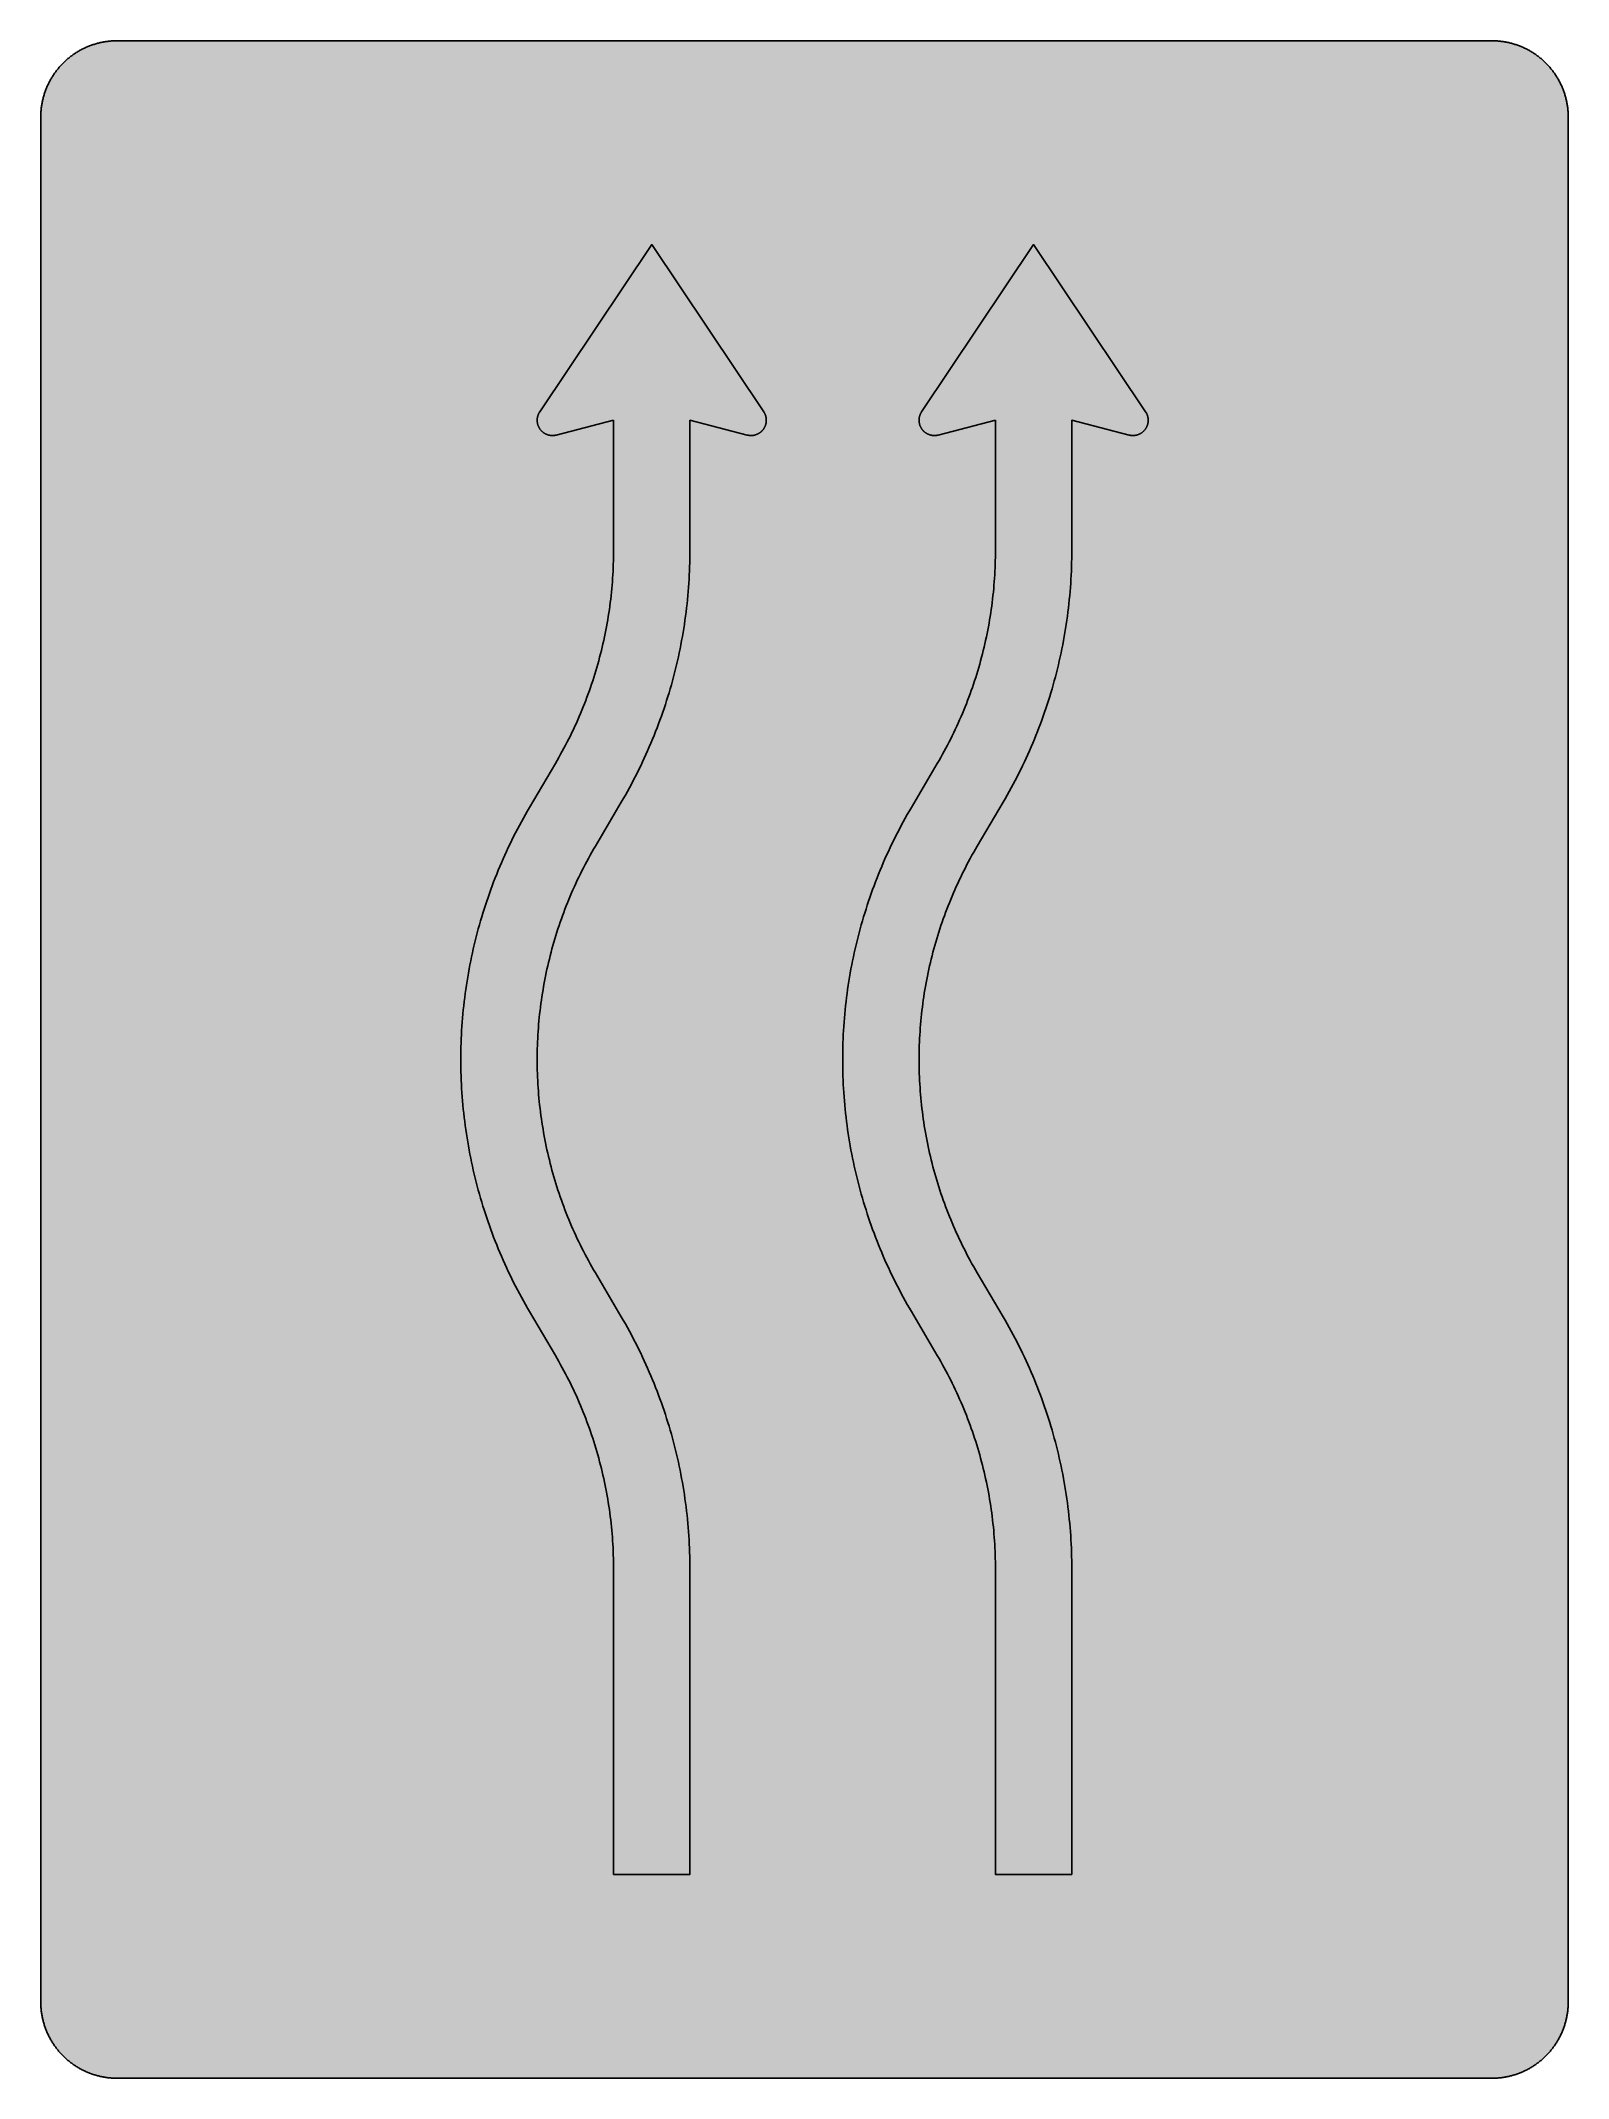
# Model space of a CAD drawing. Header units: millimetres. Extents: x 0 to 423, y 0 to 564.
import ezdxf

# ---------------------------------------------------------------- set-up
doc = ezdxf.new("R2010")
doc.units = ezdxf.units.MM

msp = doc.modelspace()

# ---------------------------------------------------------------- hatches: boundary and pattern name
for color, points in [(254, [(21.2189, 0.0537), (20.955, 0.0533), (20.6934, 0.0584), (20.4292, 0.066), (20.1676, 0.0787), (19.906, 0.094), (19.6469, 0.1118), (19.3853, 0.1321), (19.1262, 0.1549), (18.8671, 0.1829), (18.608, 0.2134), (18.349, 0.2464), (18.0924, 0.2845), (17.8359, 0.3251), (17.5793, 0.3683), (17.3253, 0.414), (17.0688, 0.4623), (16.8148, 0.5156), (16.5633, 0.5715), (16.3093, 0.6299), (16.0579, 0.6909), (15.809, 0.7544), (15.56, 0.823), (15.3111, 0.8941), (15.0622, 0.9677), (14.8158, 1.0439), (14.5694, 1.1227), (14.3256, 1.2065), (14.0818, 1.2903), (13.8379, 1.3792), (13.5966, 1.4707), (13.3579, 1.5672), (13.1191, 1.6637), (12.8803, 1.7628), (12.6441, 1.8669), (12.4079, 1.9736), (12.1742, 2.0803), (11.9405, 2.192), (11.7094, 2.3089), (11.4808, 2.4257), (11.2522, 2.5451), (11.0236, 2.6695), (10.7975, 2.794), (10.574, 2.9235), (10.3505, 3.0556), (10.1295, 3.1877), (9.9111, 3.3249), (9.6926, 3.4646), (9.4742, 3.6068), (9.2608, 3.7541), (9.0475, 3.9014), (8.8341, 4.0513), (8.6258, 4.2037), (8.4176, 4.3612), (8.2118, 4.5187), (8.0061, 4.6812), (7.8029, 4.8438), (7.6022, 5.0114), (7.4041, 5.1816), (7.206, 5.3518), (7.0129, 5.527), (6.8174, 5.7048), (6.6269, 5.8826), (6.4389, 6.0655), (6.2509, 6.2509), (6.0655, 6.4389), (5.8852, 6.6269), (5.7048, 6.8174), (5.527, 7.0104), (5.3518, 7.206), (5.1816, 7.4041), (5.0114, 7.6022), (4.8463, 7.8029), (4.6812, 8.0061), (4.5187, 8.2118), (4.3612, 8.4176), (4.2062, 8.6258), (4.0513, 8.8341), (3.9014, 9.0475), (3.7541, 9.2608), (3.6068, 9.4742), (3.4646, 9.6926), (3.3249, 9.9085), (3.1877, 10.1295), (3.0556, 10.3505), (2.9235, 10.574), (2.794, 10.7975), (2.6695, 11.0236), (2.5451, 11.2522), (2.4257, 11.4808), (2.3063, 11.7094), (2.192, 11.9405), (2.0803, 12.1742), (1.971, 12.4079), (1.8669, 12.6441), (1.7628, 12.8803), (1.6637, 13.1191), (1.5646, 13.3579), (1.4707, 13.5966), (1.3792, 13.8379), (1.2903, 14.0818), (1.2065, 14.3256), (1.1227, 14.5694), (1.0439, 14.8158), (0.9652, 15.0622), (0.8915, 15.3111), (0.823, 15.56), (0.7544, 15.809), (0.6883, 16.0604), (0.6274, 16.3119), (0.569, 16.5633), (0.5131, 16.8148), (0.4623, 17.0688), (0.4115, 17.3253), (0.3658, 17.5793), (0.3226, 17.8359), (0.2819, 18.0924), (0.2464, 18.3515), (0.2134, 18.608), (0.1829, 18.8671), (0.1549, 19.1262), (0.1295, 19.3878), (0.1092, 19.6469), (0.0914, 19.9085), (0.0762, 20.1701), (0.066, 20.4318), (0.0584, 20.6934), (0.0533, 20.955), (0.0508, 21.2192), (0.0522, 543.3314), (0.0533, 543.593), (0.0584, 543.8546), (0.066, 544.1188), (0.0762, 544.3804), (0.0914, 544.642), (0.1092, 544.9011), (0.1295, 545.1627), (0.1549, 545.4218), (0.1829, 545.6809), (0.2134, 545.94), (0.2464, 546.1991), (0.2819, 546.4556), (0.3226, 546.7121), (0.3658, 546.9687), (0.4115, 547.2227), (0.4623, 547.4792), (0.5131, 547.7332), (0.569, 547.9847), (0.6274, 548.2387), (0.6883, 548.4876), (0.7544, 548.7391), (0.823, 548.988), (0.8915, 549.2369), (0.9652, 549.4858), (1.0439, 549.7322), (1.1227, 549.9786), (1.2065, 550.2224), (1.2903, 550.4663), (1.3792, 550.7076), (1.4707, 550.9489), (1.5646, 551.1902), (1.6637, 551.4289), (1.7628, 551.6677), (1.8669, 551.9039), (1.971, 552.1401), (2.0803, 552.3738), (2.192, 552.6049), (2.3063, 552.8386), (2.4257, 553.0672), (2.5451, 553.2958), (2.6695, 553.5244), (2.794, 553.7505), (2.9235, 553.974), (3.0556, 554.1975), (3.1877, 554.4185), (3.3249, 554.6369), (3.4646, 554.8554), (3.6068, 555.0738), (3.7541, 555.2872), (3.9014, 555.5005), (4.0513, 555.7114), (4.2062, 555.9222), (4.3612, 556.1305), (4.5187, 556.3362), (4.6812, 556.5419), (4.8463, 556.7451), (5.0114, 556.9458), (5.1816, 557.1439), (5.3518, 557.342), (5.527, 557.5351), (5.7048, 557.7281), (5.8852, 557.9212), (6.0655, 558.1091), (6.2509, 558.2971), (6.4389, 558.4825), (6.6269, 558.6628), (6.8174, 558.8432), (7.0129, 559.021), (7.206, 559.1937), (7.4041, 559.3664), (7.6022, 559.5366), (7.8029, 559.7017), (8.0061, 559.8668), (8.2118, 560.0268), (8.4176, 560.1868), (8.6258, 560.3418), (8.8341, 560.4967), (9.0475, 560.6466), (9.2608, 560.7939), (9.4742, 560.9387), (9.6926, 561.0835), (9.9111, 561.2232), (10.1295, 561.3603), (10.3505, 561.4924), (10.574, 561.6245), (10.7975, 561.754), (11.0236, 561.8785), (11.2522, 562.0029), (11.4808, 562.1223), (11.7094, 562.2392), (11.9405, 562.356), (12.1742, 562.4678), (12.4079, 562.5744), (12.6441, 562.6811), (12.8803, 562.7853), (13.1191, 562.8843), (13.3579, 562.9834), (13.5966, 563.0774), (13.8379, 563.1688), (14.0818, 563.2577), (14.3256, 563.3415), (14.5694, 563.4253), (14.8158, 563.5041), (15.0622, 563.5803), (15.3111, 563.6539), (15.56, 563.7251), (15.809, 563.7936), (16.0579, 563.8571), (16.3093, 563.9206), (16.5633, 563.9791), (16.8148, 564.0349), (17.0688, 564.0857), (17.3253, 564.1365), (17.5793, 564.1823), (17.8359, 564.2254), (18.0924, 564.2635), (18.349, 564.3016), (18.608, 564.3347), (18.8671, 564.3651), (19.1262, 564.3931), (19.3853, 564.4185), (19.6469, 564.4388), (19.906, 564.4566), (20.1676, 564.4718), (20.4292, 564.482), (20.6934, 564.4896), (20.955, 564.4947), (21.2166, 564.4972), (402.2189, 564.4981), (402.4808, 564.4947), (402.7424, 564.4896), (403.0066, 564.482), (403.2682, 564.4718), (403.5298, 564.4566), (403.7889, 564.4388), (404.0505, 564.4185), (404.3096, 564.3931), (404.5687, 564.3651), (404.8277, 564.3347), (405.0868, 564.3016), (405.3434, 564.2635), (405.5999, 564.2254), (405.8564, 564.1823), (406.113, 564.1365), (406.367, 564.0857), (406.621, 564.0349), (406.875, 563.9791), (407.1264, 563.9206), (407.3779, 563.8571), (407.6268, 563.7936), (407.8783, 563.7251), (408.1272, 563.6539), (408.3736, 563.5803), (408.62, 563.5041), (408.8663, 563.4253), (409.1102, 563.3415), (409.354, 563.2577), (409.5979, 563.1688), (409.8392, 563.0774), (410.0805, 562.9834), (410.3192, 562.8843), (410.5554, 562.7853), (410.7942, 562.6811), (411.0279, 562.5744), (411.2616, 562.4678), (411.4952, 562.356), (411.7264, 562.2392), (411.9575, 562.1223), (412.1861, 562.0029), (412.4122, 561.8785), (412.6382, 561.754), (412.8643, 561.6245), (413.0853, 561.4924), (413.3063, 561.3603), (413.5272, 561.2232), (413.7457, 561.0835), (413.9616, 560.9387), (414.1775, 560.7939), (414.3908, 560.6466), (414.6017, 560.4967), (414.8125, 560.3418), (415.0208, 560.1868), (415.2265, 560.0268), (415.4297, 559.8668), (415.6329, 559.7017), (415.8336, 559.5366), (416.0342, 559.3664), (416.2298, 559.1937), (416.4254, 559.021), (416.6184, 558.8432), (416.8089, 558.6628), (416.9994, 558.4825), (417.1848, 558.2971), (417.3703, 558.1091), (417.5531, 557.9212), (417.7335, 557.7281), (417.9087, 557.5351), (418.084, 557.342), (418.2567, 557.1439), (418.4244, 556.9458), (418.592, 556.7451), (418.7546, 556.5419), (418.9171, 556.3362), (419.0746, 556.1305), (419.2321, 555.9222), (419.3845, 555.7114), (419.5369, 555.5005), (419.6842, 555.2872), (419.829, 555.0738), (419.9712, 554.8554), (420.1109, 554.6369), (420.2481, 554.4185), (420.3827, 554.1975), (420.5148, 553.974), (420.6418, 553.7505), (420.7688, 553.5244), (420.8907, 553.2958), (421.0126, 553.0672), (421.1295, 552.8386), (421.2438, 552.6049), (421.3555, 552.3738), (421.4647, 552.1401), (421.5689, 551.9039), (421.673, 551.6677), (421.7746, 551.4289), (421.8711, 551.1902), (421.9651, 550.9489), (422.0566, 550.7076), (422.1455, 550.4663), (422.2318, 550.2224), (422.3131, 549.9786), (422.3918, 549.7322), (422.4706, 549.4858), (422.5442, 549.2369), (422.6128, 548.988), (422.6814, 548.7391), (422.7449, 548.4876), (422.8084, 548.2387), (422.8668, 547.9847), (422.9227, 547.7332), (422.9735, 547.4792), (423.0243, 547.2227), (423.07, 546.9687), (423.1132, 546.7121), (423.1513, 546.4556), (423.1894, 546.1991), (423.2224, 545.94), (423.2529, 545.6809), (423.2808, 545.4218), (423.3037, 545.1627), (423.3266, 544.9011), (423.3443, 544.642), (423.357, 544.3804), (423.3697, 544.1188), (423.3774, 543.8546), (423.3824, 543.593), (423.385, 543.3314), (423.3855, 21.2203), (423.3824, 20.955), (423.3774, 20.6934), (423.3697, 20.4318), (423.357, 20.1701), (423.3443, 19.9085), (423.3266, 19.6469), (423.3037, 19.3878), (423.2808, 19.1262), (423.2529, 18.8671), (423.2224, 18.608), (423.1894, 18.3515), (423.1513, 18.0924), (423.1132, 17.8359), (423.07, 17.5793), (423.0243, 17.3253), (422.9735, 17.0688), (422.9227, 16.8148), (422.8668, 16.5633), (422.8084, 16.3119), (422.7449, 16.0604), (422.6814, 15.809), (422.6128, 15.56), (422.5442, 15.3111), (422.4706, 15.0622), (422.3918, 14.8158), (422.3131, 14.5694), (422.2318, 14.3256), (422.1455, 14.0818), (422.0566, 13.8379), (421.9651, 13.5966), (421.8711, 13.3579), (421.7746, 13.1191), (421.673, 12.8803), (421.5689, 12.6441), (421.4647, 12.4079), (421.3555, 12.1742), (421.2438, 11.9405), (421.1295, 11.7094), (421.0126, 11.4808), (420.8907, 11.2522), (420.7688, 11.0236), (420.6418, 10.7975), (420.5148, 10.574), (420.3827, 10.3505), (420.2481, 10.1295), (420.1109, 9.9085), (419.9712, 9.6926), (419.829, 9.4742), (419.6842, 9.2608), (419.5369, 9.0475), (419.3845, 8.8341), (419.2321, 8.6258), (419.0746, 8.4176), (418.9171, 8.2118), (418.7546, 8.0061), (418.592, 7.8029), (418.4244, 7.6022), (418.2567, 7.4041), (418.084, 7.206), (417.9087, 7.0104), (417.7335, 6.8174), (417.5531, 6.6269), (417.3703, 6.4389), (417.1848, 6.2509), (416.9994, 6.0655), (416.8089, 5.8826), (416.6184, 5.7048), (416.4254, 5.527), (416.2298, 5.3518), (416.0342, 5.1816), (415.8336, 5.0114), (415.6329, 4.8438), (415.4297, 4.6812), (415.2265, 4.5187), (415.0208, 4.3612), (414.8125, 4.2037), (414.6017, 4.0513), (414.3908, 3.9014), (414.1775, 3.7541), (413.9616, 3.6068), (413.7457, 3.4646), (413.5272, 3.3249), (413.3063, 3.1877), (413.0853, 3.0556), (412.8643, 2.9235), (412.6382, 2.794), (412.4122, 2.6695), (412.1861, 2.5451), (411.9575, 2.4257), (411.7264, 2.3089), (411.4952, 2.192), (411.2616, 2.0803), (411.0279, 1.9736), (410.7942, 1.8669), (410.5554, 1.7628), (410.3192, 1.6637), (410.0805, 1.5672), (409.8392, 1.4707), (409.5979, 1.3792), (409.354, 1.2903), (409.1102, 1.2065), (408.8663, 1.1227), (408.62, 1.0439), (408.3736, 0.9677), (408.1272, 0.8941), (407.8783, 0.823), (407.6268, 0.7544), (407.3779, 0.6909), (407.1264, 0.6299), (406.875, 0.5715), (406.621, 0.5156), (406.367, 0.4623), (406.113, 0.414), (405.8564, 0.3683), (405.5999, 0.3251), (405.3434, 0.2845), (405.0868, 0.2464), (404.8277, 0.2134), (404.5687, 0.1829), (404.3096, 0.1549), (404.0505, 0.1321), (403.7889, 0.1118), (403.5298, 0.094), (403.2682, 0.0787), (403.0066, 0.066), (402.7424, 0.0584), (402.4808, 0.0533), (402.2166, 0.0533)]), (59, [(158.8022, 459.3703), (142.9272, 455.2703), (142.9106, 455.2645), (142.8928, 455.262), (142.8775, 455.2569), (142.8623, 455.2518), (142.8445, 455.2493), (142.8293, 455.2442), (142.8115, 455.2417), (142.7963, 455.2366), (142.781, 455.234), (142.7632, 455.2315), (142.748, 455.2264), (142.7302, 455.2239), (142.715, 455.2213), (142.6972, 455.2163), (142.682, 455.2137), (142.6667, 455.2112), (142.6489, 455.2086), (142.6337, 455.2036), (142.6159, 455.201), (142.6007, 455.1985), (142.5829, 455.1959), (142.5677, 455.1934), (142.5499, 455.1909), (142.5346, 455.1883), (142.5169, 455.1858), (142.5016, 455.1832), (142.4838, 455.1807), (142.4686, 455.1782), (142.4508, 455.1756), (142.4356, 455.1731), (142.4178, 455.1705), (142.4026, 455.168), (142.3848, 455.168), (142.3695, 455.1655), (142.3518, 455.1629), (142.3365, 455.1604), (142.3187, 455.1604), (142.3035, 455.1578), (142.2857, 455.1553), (142.2679, 455.1553), (142.2527, 455.1528), (142.2349, 455.1502), (142.2197, 455.1502), (142.2019, 455.1477), (142.1867, 455.1477), (142.1689, 455.1451), (142.1536, 455.1451), (142.1359, 455.1451), (142.1181, 455.1426), (142.1028, 455.1426), (142.0851, 455.1401), (142.0698, 455.1401), (142.052, 455.1401), (142.0343, 455.1401), (142.019, 455.1375), (142.0012, 455.1375), (141.986, 455.1375), (141.9682, 455.1375), (141.9504, 455.1375), (141.9352, 455.135), (141.9174, 455.135), (141.9022, 455.135), (141.8844, 455.135), (141.8666, 455.135), (141.7574, 455.1375), (141.6507, 455.1401), (141.5415, 455.1477), (141.4348, 455.1578), (141.3281, 455.1705), (141.224, 455.1832), (141.1173, 455.201), (141.0157, 455.2213), (140.9116, 455.2442), (140.81, 455.2696), (140.7084, 455.295), (140.6093, 455.3255), (140.5103, 455.3585), (140.4112, 455.3915), (140.3147, 455.4296), (140.2207, 455.4677), (140.1267, 455.5084), (140.0327, 455.5541), (139.9413, 455.5998), (139.8499, 455.6455), (139.761, 455.6963), (139.6721, 455.7497), (139.5857, 455.803), (139.5019, 455.8589), (139.4181, 455.9173), (139.3342, 455.9757), (139.2555, 456.0392), (139.1742, 456.1027), (139.098, 456.1688), (139.0218, 456.2348), (138.9482, 456.3034), (138.8745, 456.3745), (138.8034, 456.4482), (138.7348, 456.5218), (138.6662, 456.598), (138.6002, 456.6768), (138.5367, 456.7555), (138.4757, 456.8368), (138.4148, 456.9181), (138.3563, 457.0019), (138.3005, 457.0882), (138.2471, 457.1746), (138.1963, 457.261), (138.1455, 457.3499), (138.0973, 457.4413), (138.0515, 457.5327), (138.0084, 457.6267), (137.9677, 457.7207), (137.9271, 457.8172), (137.8915, 457.9137), (137.856, 458.0103), (137.8255, 458.1093), (137.795, 458.2109), (137.7671, 458.31), (137.7417, 458.4116), (137.7213, 458.5157), (137.701, 458.6199), (137.6832, 458.724), (137.668, 458.8307), (137.6553, 458.9374), (137.6477, 459.044), (137.6401, 459.1507), (137.635, 459.2599), (137.635, 459.3692), (137.635, 459.4073), (137.635, 459.4479), (137.635, 459.486), (137.6375, 459.5266), (137.6401, 459.5647), (137.6401, 459.6054), (137.6426, 459.6435), (137.6451, 459.6816), (137.6502, 459.7222), (137.6528, 459.7603), (137.6553, 459.7984), (137.6604, 459.8365), (137.6655, 459.8772), (137.6705, 459.9153), (137.6756, 459.9534), (137.6807, 459.9915), (137.6858, 460.0321), (137.6934, 460.0702), (137.6985, 460.1083), (137.7061, 460.1464), (137.7137, 460.1845), (137.7213, 460.2226), (137.729, 460.2607), (137.7366, 460.2988), (137.7467, 460.3369), (137.7569, 460.375), (137.7645, 460.4131), (137.7747, 460.4487), (137.7848, 460.4868), (137.795, 460.5249), (137.8052, 460.563), (137.8179, 460.5985), (137.828, 460.6366), (137.8407, 460.6722), (137.8534, 460.7103), (137.8661, 460.7484), (137.8788, 460.7839), (137.8915, 460.8195), (137.9042, 460.8576), (137.9195, 460.8932), (137.9322, 460.9287), (137.9474, 460.9668), (137.9626, 461.0024), (137.9779, 461.0379), (137.9931, 461.0735), (138.0084, 461.1091), (138.0261, 461.1446), (138.0414, 461.1802), (138.0592, 461.2157), (138.0769, 461.2488), (138.0947, 461.2843), (138.1125, 461.3199), (138.1303, 461.3529), (138.1481, 461.3885), (138.1658, 461.424), (138.1862, 461.457), (138.2065, 461.4901), (138.2243, 461.5256), (138.2446, 461.5586), (138.2649, 461.5917), (138.2878, 461.6247), (138.3081, 461.6577), (138.3284, 461.6907), (138.3513, 461.7237), (169.3855, 508.0536), (200.4205, 461.7251), (200.4416, 461.6907), (200.4619, 461.6577), (200.4822, 461.6247), (200.5051, 461.5917), (200.5254, 461.5586), (200.5457, 461.5256), (200.5635, 461.4901), (200.5838, 461.457), (200.6041, 461.424), (200.6219, 461.3885), (200.6397, 461.3529), (200.6575, 461.3199), (200.6752, 461.2843), (200.693, 461.2488), (200.7108, 461.2157), (200.7286, 461.1802), (200.7438, 461.1446), (200.7616, 461.1091), (200.7768, 461.0735), (200.7921, 461.0379), (200.8073, 461.0024), (200.8226, 460.9668), (200.8378, 460.9287), (200.8505, 460.8932), (200.8657, 460.8576), (200.8784, 460.8195), (200.8911, 460.7839), (200.9038, 460.7484), (200.9165, 460.7103), (200.9292, 460.6722), (200.9394, 460.6366), (200.9521, 460.5985), (200.9623, 460.563), (200.975, 460.5249), (200.9851, 460.4868), (200.9953, 460.4487), (201.0029, 460.4131), (201.0131, 460.375), (201.0232, 460.3369), (201.0308, 460.2988), (201.0385, 460.2607), (201.0486, 460.2226), (201.0562, 460.1845), (201.0613, 460.1464), (201.0689, 460.1083), (201.0766, 460.0702), (201.0816, 460.0321), (201.0893, 459.9915), (201.0943, 459.9534), (201.0994, 459.9153), (201.1045, 459.8772), (201.1096, 459.8365), (201.1121, 459.7984), (201.1172, 459.7603), (201.1197, 459.7222), (201.1223, 459.6816), (201.1248, 459.6435), (201.1274, 459.6054), (201.1299, 459.5647), (201.1324, 459.5266), (201.1324, 459.486), (201.1324, 459.4479), (201.135, 459.4073), (201.135, 459.3692), (201.1324, 459.2599), (201.1299, 459.1507), (201.1223, 459.044), (201.1121, 458.9374), (201.0994, 458.8307), (201.0867, 458.724), (201.0689, 458.6199), (201.0486, 458.5157), (201.0258, 458.4116), (201.0004, 458.31), (200.975, 458.2109), (200.9445, 458.1093), (200.9115, 458.0103), (200.8784, 457.9137), (200.8403, 457.8172), (200.8022, 457.7207), (200.7616, 457.6267), (200.7159, 457.5327), (200.6702, 457.4413), (200.6244, 457.3499), (200.5736, 457.261), (200.5203, 457.1746), (200.467, 457.0882), (200.4111, 457.0019), (200.3527, 456.9181), (200.2942, 456.8368), (200.2307, 456.7555), (200.1672, 456.6768), (200.1012, 456.598), (200.0352, 456.5218), (199.9666, 456.4482), (199.8955, 456.3745), (199.8218, 456.3034), (199.7481, 456.2348), (199.6719, 456.1688), (199.5932, 456.1027), (199.5145, 456.0392), (199.4332, 455.9757), (199.3519, 455.9173), (199.2681, 455.8589), (199.1817, 455.803), (199.0954, 455.7497), (199.009, 455.6963), (198.9201, 455.6455), (198.8287, 455.5998), (198.7372, 455.5541), (198.6432, 455.5084), (198.5493, 455.4677), (198.4527, 455.4296), (198.3562, 455.3915), (198.2597, 455.3585), (198.1606, 455.3255), (198.059, 455.295), (197.96, 455.2696), (197.8584, 455.2442), (197.7542, 455.2213), (197.6501, 455.201), (197.546, 455.1832), (197.4393, 455.1705), (197.3326, 455.1578), (197.2259, 455.1477), (197.1192, 455.1401), (197.01, 455.1375), (196.9008, 455.135), (196.883, 455.135), (196.8678, 455.135), (196.85, 455.135), (196.8348, 455.135), (196.817, 455.1375), (196.8017, 455.1375), (196.784, 455.1375), (196.7662, 455.1375), (196.7509, 455.1375), (196.7332, 455.1401), (196.7179, 455.1401), (196.7001, 455.1401), (196.6849, 455.1401), (196.6671, 455.1426), (196.6493, 455.1426), (196.6341, 455.1451), (196.6163, 455.1451), (196.6011, 455.1451), (196.5833, 455.1477), (196.5681, 455.1477), (196.5503, 455.1502), (196.535, 455.1502), (196.5173, 455.1528), (196.4995, 455.1553), (196.4842, 455.1553), (196.4665, 455.1578), (196.4512, 455.1604), (196.4334, 455.1604), (196.4182, 455.1629), (196.4004, 455.1655), (196.3852, 455.168), (196.3674, 455.168), (196.3522, 455.1705), (196.3344, 455.1731), (196.3191, 455.1756), (196.3014, 455.1782), (196.2861, 455.1807), (196.2683, 455.1832), (196.2531, 455.1858), (196.2353, 455.1883), (196.2201, 455.1909), (196.2023, 455.1934), (196.1871, 455.1959), (196.1693, 455.1985), (196.154, 455.201), (196.1363, 455.2036), (196.121, 455.2086), (196.1032, 455.2112), (196.088, 455.2137), (196.0702, 455.2163), (196.055, 455.2213), (196.0372, 455.2239), (196.022, 455.2264), (196.0067, 455.2315), (195.9889, 455.234), (195.9737, 455.2366), (195.9559, 455.2417), (195.9407, 455.2442), (195.9229, 455.2493), (195.9077, 455.2518), (195.8924, 455.2569), (195.8746, 455.262), (195.8594, 455.2645), (195.8416, 455.2696), (179.9689, 459.3703), (179.9689, 423.387), (179.9615, 422.2344), (179.9488, 421.0837), (179.9234, 419.9331), (179.8904, 418.785), (179.8472, 417.637), (179.7939, 416.4889), (179.7329, 415.3433), (179.6618, 414.1978), (179.5805, 413.0548), (179.4891, 411.9118), (179.3875, 410.7713), (179.2783, 409.6309), (179.1589, 408.4904), (179.0294, 407.355), (178.8922, 406.2171), (178.7449, 405.0843), (178.5874, 403.9514), (178.4223, 402.8186), (178.247, 401.6883), (178.0616, 400.5605), (177.866, 399.4353), (177.6628, 398.3101), (177.452, 397.19), (177.2285, 396.0698), (176.9974, 394.9497), (176.7561, 393.8346), (176.5071, 392.7196), (176.2481, 391.6096), (175.9788, 390.4996), (175.702, 389.3922), (175.4149, 388.2873), (175.1203, 387.1849), (174.8155, 386.0851), (174.5005, 384.9878), (174.178, 383.8931), (173.8452, 382.8009), (173.5049, 381.7112), (173.1543, 380.6241), (172.7937, 379.5395), (172.4254, 378.46), (172.0494, 377.3805), (171.6634, 376.3061), (171.2671, 375.2342), (170.8633, 374.1649), (170.4492, 373.1006), (170.0276, 372.0389), (169.5958, 370.9797), (169.1564, 369.9231), (168.7068, 368.8715), (168.2496, 367.8225), (167.7822, 366.776), (167.3073, 365.7346), (166.8221, 364.6983), (166.3294, 363.662), (165.829, 362.6333), (165.3184, 361.6046), (164.7977, 360.5835), (164.2694, 359.5649), (163.7335, 358.5489), (163.1874, 357.538), (162.6337, 356.5322), (162.0698, 355.5289), (161.4983, 354.5307), (160.9166, 353.535), (153.7561, 341.3785), (153.2636, 340.5353), (152.781, 339.692), (152.3035, 338.8436), (151.8336, 337.9902), (151.3738, 337.1342), (150.9192, 336.2757), (150.4721, 335.4146), (150.0327, 334.5485), (149.6009, 333.6798), (149.1742, 332.8086), (148.7576, 331.9323), (148.3487, 331.0534), (147.9448, 330.1721), (147.5511, 329.2881), (147.1625, 328.4017), (146.7841, 327.5101), (146.4107, 326.6186), (146.0449, 325.722), (145.6893, 324.8228), (145.3388, 323.9211), (144.9959, 323.0169), (144.6632, 322.1101), (144.3355, 321.2008), (144.0155, 320.2889), (143.703, 319.3745), (143.4008, 318.455), (143.1036, 317.5356), (142.814, 316.6161), (142.5346, 315.6915), (142.2603, 314.7644), (141.9936, 313.8348), (141.7371, 312.9051), (141.4856, 311.973), (141.2443, 311.0382), (141.0081, 310.101), (140.782, 309.1612), (140.5636, 308.2214), (140.3502, 307.279), (140.147, 306.3342), (139.9515, 305.3867), (139.7635, 304.4393), (139.5832, 303.4894), (139.413, 302.5394), (139.2479, 301.5869), (139.0904, 300.6319), (138.9431, 299.6768), (138.8008, 298.7192), (138.6688, 297.7591), (138.5443, 296.799), (138.4275, 295.8389), (138.3182, 294.8762), (138.2166, 293.9136), (138.1252, 292.9484), (138.0388, 291.9832), (137.9626, 291.0154), (137.8941, 290.0477), (137.8331, 289.0799), (137.7798, 288.1097), (137.7366, 287.1394), (137.6985, 286.1666), (137.6705, 285.1937), (137.6502, 284.2209), (137.6375, 283.2481), (137.635, 282.2753), (137.6375, 281.2999), (137.6502, 280.3271), (137.6705, 279.3543), (137.6985, 278.3815), (137.7366, 277.4112), (137.7798, 276.4409), (137.8331, 275.4706), (137.8941, 274.5003), (137.9626, 273.5326), (138.0388, 272.5674), (138.1252, 271.5997), (138.2166, 270.6345), (138.3182, 269.6718), (138.4275, 268.7091), (138.5443, 267.749), (138.6688, 266.7889), (138.8008, 265.8288), (138.9431, 264.8712), (139.0904, 263.9162), (139.2479, 262.9611), (139.413, 262.0086), (139.5832, 261.0587), (139.7635, 260.1087), (139.9515, 259.1613), (140.147, 258.2139), (140.3502, 257.269), (140.5636, 256.3266), (140.782, 255.3868), (141.0081, 254.447), (141.2443, 253.5098), (141.4856, 252.5751), (141.7371, 251.6429), (141.9936, 250.7132), (142.2603, 249.7836), (142.5346, 248.8565), (142.814, 247.9319), (143.1036, 247.0125), (143.4008, 246.093), (143.703, 245.176), (144.0155, 244.2591), (144.3355, 243.3472), (144.6632, 242.4379), (144.9959, 241.5311), (145.3388, 240.6269), (145.6893, 239.7252), (146.0449, 238.826), (146.4107, 237.9294), (146.7841, 237.0379), (147.1625, 236.1463), (147.5511, 235.2599), (147.9448, 234.376), (148.3487, 233.4946), (148.7576, 232.6157), (149.1742, 231.7394), (149.6009, 230.8682), (150.0327, 229.9995), (150.4721, 229.1334), (150.9192, 228.2723), (151.3738, 227.4113), (151.8336, 226.5578), (152.3035, 225.7044), (152.781, 224.856), (153.2636, 224.0128), (153.7538, 223.1695), (160.9189, 211.0147), (161.4983, 210.0199), (162.0698, 209.0217), (162.6337, 208.0184), (163.1874, 207.01), (163.7335, 205.9991), (164.2694, 204.9856), (164.7977, 203.9671), (165.3184, 202.9435), (165.829, 201.9148), (166.3294, 200.8861), (166.8221, 199.8497), (167.3073, 198.8134), (167.7822, 197.772), (168.2496, 196.7255), (168.7068, 195.6765), (169.1564, 194.625), (169.5958, 193.5683), (170.0276, 192.5091), (170.4492, 191.4474), (170.8633, 190.3832), (171.2671, 189.3138), (171.6634, 188.2419), (172.0494, 187.1675), (172.4254, 186.088), (172.7937, 185.0085), (173.1543, 183.9239), (173.5049, 182.8368), (173.8452, 181.7472), (174.178, 180.655), (174.5005, 179.5602), (174.8155, 178.4629), (175.1203, 177.3631), (175.4149, 176.2608), (175.702, 175.1559), (175.9788, 174.0484), (176.2481, 172.9384), (176.5071, 171.8285), (176.7561, 170.7134), (176.9974, 169.5983), (177.2285, 168.4782), (177.452, 167.3581), (177.6628, 166.2379), (177.866, 165.1127), (178.0616, 163.9875), (178.247, 162.8597), (178.4223, 161.7294), (178.5874, 160.5966), (178.7449, 159.4637), (178.8922, 158.3309), (179.0294, 157.1955), (179.1589, 156.0576), (179.2783, 154.9171), (179.3875, 153.7792), (179.4891, 152.6362), (179.5805, 151.4932), (179.6618, 150.3502), (179.7329, 149.2047), (179.7939, 148.0591), (179.8472, 146.9111), (179.8904, 145.763), (179.9234, 144.6149), (179.9488, 143.4643), (179.9615, 142.3137), (179.9666, 141.163), (179.9689, 56.4981), (158.8022, 56.4981), (158.8022, 141.1648), (158.7957, 142.1384), (158.7856, 143.1112), (158.7652, 144.084), (158.7348, 145.0569), (158.6992, 146.0271), (158.6535, 146.9974), (158.6027, 147.9677), (158.5417, 148.9354), (158.4731, 149.9032), (158.3944, 150.8709), (158.3106, 151.8361), (158.2166, 152.8013), (158.1175, 153.7665), (158.0083, 154.7292), (157.8915, 155.6893), (157.767, 156.6494), (157.6349, 157.607), (157.4927, 158.5646), (157.3454, 159.5196), (157.1879, 160.4747), (157.0228, 161.4272), (156.8526, 162.3797), (156.6723, 163.3296), (156.4843, 164.277), (156.2887, 165.2219), (156.0855, 166.1668), (155.8722, 167.1091), (155.6537, 168.0515), (155.4277, 168.9887), (155.1915, 169.926), (154.9502, 170.8607), (154.6987, 171.7929), (154.4422, 172.7251), (154.1755, 173.6522), (153.9037, 174.5793), (153.6217, 175.5038), (153.3322, 176.4259), (153.035, 177.3453), (152.7327, 178.2623), (152.4203, 179.1767), (152.1003, 180.0885), (151.7752, 180.9979), (151.4399, 181.9046), (151.097, 182.8089), (150.749, 183.7106), (150.3909, 184.6097), (150.0251, 185.5064), (149.6543, 186.4004), (149.2733, 187.2894), (148.8872, 188.1784), (148.4909, 189.0624), (148.0896, 189.9437), (147.6781, 190.8226), (147.2616, 191.6963), (146.8374, 192.5676), (146.4056, 193.4388), (145.9662, 194.3024), (145.5191, 195.166), (145.0645, 196.0245), (144.6022, 196.8805), (144.1323, 197.7314), (143.6573, 198.5797), (143.1722, 199.4256), (142.682, 200.2663), (135.5189, 212.4259), (134.9375, 213.4184), (134.366, 214.4166), (133.8021, 215.4199), (133.2484, 216.4258), (132.7023, 217.4367), (132.1664, 218.4527), (131.638, 219.4712), (131.1173, 220.4949), (130.6068, 221.521), (130.1064, 222.5523), (129.6137, 223.586), (129.1285, 224.6249), (128.6535, 225.6663), (128.1862, 226.7102), (127.729, 227.7593), (127.2794, 228.8134), (126.84, 229.8675), (126.4082, 230.9266), (125.9865, 231.9884), (125.5725, 233.0552), (125.1687, 234.1245), (124.7724, 235.1964), (124.3863, 236.2708), (124.0104, 237.3478), (123.6421, 238.4298), (123.2814, 239.5118), (122.9309, 240.599), (122.5906, 241.6886), (122.2578, 242.7808), (121.9352, 243.8756), (121.6203, 244.9728), (121.3155, 246.0727), (121.0208, 247.175), (120.7338, 248.2799), (120.457, 249.3874), (120.1877, 250.4973), (119.9286, 251.6099), (119.6797, 252.7224), (119.4384, 253.84), (119.2073, 254.9576), (118.9838, 256.0777), (118.7729, 257.2004), (118.5672, 258.3231), (118.3742, 259.4508), (118.1887, 260.5786), (118.0135, 261.7089), (117.8484, 262.8392), (117.6909, 263.972), (117.5436, 265.1074), (117.4039, 266.2428), (117.2769, 267.3807), (117.1575, 268.5186), (117.0483, 269.6591), (116.9467, 270.8021), (116.8552, 271.9426), (116.774, 273.0881), (116.7028, 274.2336), (116.6393, 275.3792), (116.5885, 276.5247), (116.5454, 277.6728), (116.5098, 278.8234), (116.4869, 279.9715), (116.4717, 281.1221), (116.4666, 282.2753), (116.4717, 283.4259), (116.4869, 284.5765), (116.5098, 285.7271), (116.5454, 286.8752), (116.5885, 288.0233), (116.6393, 289.1688), (116.7028, 290.3169), (116.774, 291.4599), (116.8552, 292.6055), (116.9467, 293.7485), (117.0483, 294.8889), (117.1575, 296.0294), (117.2769, 297.1673), (117.4039, 298.3052), (117.5436, 299.4406), (117.6909, 300.576), (117.8484, 301.7088), (118.0135, 302.8391), (118.1887, 303.9694), (118.3742, 305.0972), (118.5672, 306.2249), (118.7729, 307.3476), (118.9838, 308.4703), (119.2073, 309.5904), (119.4384, 310.708), (119.6797, 311.8256), (119.9286, 312.9382), (120.1877, 314.0507), (120.457, 315.1607), (120.7338, 316.2681), (121.0208, 317.373), (121.3155, 318.4754), (121.6203, 319.5752), (121.9352, 320.6725), (122.2578, 321.7672), (122.5906, 322.8594), (122.9309, 323.9491), (123.2814, 325.0362), (123.6421, 326.1182), (124.0104, 327.2003), (124.3863, 328.2772), (124.7724, 329.3516), (125.1687, 330.4235), (125.5725, 331.4929), (125.9865, 332.5597), (126.4082, 333.6214), (126.84, 334.6806), (127.2794, 335.7347), (127.729, 336.7888), (128.1862, 337.8378), (128.6535, 338.8817), (129.1285, 339.9231), (129.6137, 340.962), (130.1064, 341.9958), (130.6068, 343.027), (131.1173, 344.0532), (131.638, 345.0768), (132.1664, 346.0953), (132.7023, 347.1113), (133.2484, 348.1222), (133.8021, 349.1281), (134.366, 350.1314), (134.9375, 351.1296), (135.5166, 352.1253), (142.6834, 364.2826), (143.1722, 365.1225), (143.6573, 365.9683), (144.1323, 366.8166), (144.6022, 367.6675), (145.0645, 368.5235), (145.5191, 369.382), (145.9662, 370.2456), (146.4056, 371.1092), (146.8374, 371.9779), (147.2616, 372.8517), (147.6781, 373.7254), (148.0896, 374.6043), (148.4909, 375.4857), (148.8872, 376.3696), (149.2733, 377.2586), (149.6543, 378.1476), (150.0251, 379.0417), (150.3909, 379.9383), (150.749, 380.8374), (151.097, 381.7391), (151.4399, 382.6434), (151.7752, 383.5502), (152.1003, 384.4595), (152.4203, 385.3713), (152.7327, 386.2857), (153.035, 387.2027), (153.3322, 388.1222), (153.6217, 389.0442), (153.9037, 389.9687), (154.1755, 390.8958), (154.4422, 391.8229), (154.6987, 392.7551), (154.9502, 393.6873), (155.1915, 394.622), (155.4277, 395.5593), (155.6537, 396.4965), (155.8722, 397.4389), (156.0855, 398.3812), (156.2887, 399.3261), (156.4843, 400.271), (156.6723, 401.2184), (156.8526, 402.1684), (157.0228, 403.1209), (157.1879, 404.0734), (157.3454, 405.0284), (157.4927, 405.9834), (157.6349, 406.941), (157.767, 407.8986), (157.8915, 408.8587), (158.0083, 409.8214), (158.1175, 410.784), (158.2166, 411.7467), (158.3106, 412.7119), (158.3944, 413.6771), (158.4731, 414.6448), (158.5417, 415.6126), (158.6027, 416.5803), (158.6535, 417.5506), (158.6992, 418.5209), (158.7348, 419.4937), (158.7652, 420.464), (158.7856, 421.4368), (158.7957, 422.4122), (158.8008, 423.385)]), (59, [(264.6355, 459.3703), (248.7605, 455.2703), (248.7422, 455.2645), (248.727, 455.262), (248.7117, 455.2569), (248.6939, 455.2518), (248.6787, 455.2493), (248.6609, 455.2442), (248.6457, 455.2417), (248.6304, 455.2366), (248.6127, 455.234), (248.5974, 455.2315), (248.5796, 455.2264), (248.5644, 455.2239), (248.5492, 455.2213), (248.5314, 455.2163), (248.5161, 455.2137), (248.4984, 455.2112), (248.4831, 455.2086), (248.4653, 455.2036), (248.4501, 455.201), (248.4323, 455.1985), (248.4171, 455.1959), (248.3993, 455.1934), (248.3841, 455.1909), (248.3688, 455.1883), (248.351, 455.1858), (248.3358, 455.1832), (248.318, 455.1807), (248.3028, 455.1782), (248.285, 455.1756), (248.2698, 455.1731), (248.252, 455.1705), (248.2342, 455.168), (248.219, 455.168), (248.2012, 455.1655), (248.1859, 455.1629), (248.1682, 455.1604), (248.1529, 455.1604), (248.1351, 455.1578), (248.1199, 455.1553), (248.1021, 455.1553), (248.0869, 455.1528), (248.0691, 455.1502), (248.0513, 455.1502), (248.0361, 455.1477), (248.0183, 455.1477), (248.0031, 455.1451), (247.9853, 455.1451), (247.97, 455.1451), (247.9523, 455.1426), (247.9345, 455.1426), (247.9192, 455.1401), (247.9015, 455.1401), (247.8862, 455.1401), (247.8684, 455.1401), (247.8532, 455.1375), (247.8354, 455.1375), (247.8176, 455.1375), (247.8024, 455.1375), (247.7846, 455.1375), (247.7694, 455.135), (247.7516, 455.135), (247.7338, 455.135), (247.7186, 455.135), (247.7008, 455.135), (247.5916, 455.1375), (247.4824, 455.1401), (247.3757, 455.1477), (247.269, 455.1578), (247.1623, 455.1705), (247.0556, 455.1832), (246.9515, 455.201), (246.8474, 455.2213), (246.7458, 455.2442), (246.6442, 455.2696), (246.5426, 455.295), (246.4435, 455.3255), (246.3444, 455.3585), (246.2454, 455.3915), (246.1489, 455.4296), (246.0523, 455.4677), (245.9584, 455.5084), (245.8669, 455.5541), (245.7729, 455.5998), (245.684, 455.6455), (245.5951, 455.6963), (245.5062, 455.7497), (245.4199, 455.803), (245.3335, 455.8589), (245.2497, 455.9173), (245.1684, 455.9757), (245.0871, 456.0392), (245.0084, 456.1027), (244.9297, 456.1688), (244.856, 456.2348), (244.7798, 456.3034), (244.7087, 456.3745), (244.6376, 456.4482), (244.5664, 456.5218), (244.5004, 456.598), (244.4344, 456.6768), (244.3709, 456.7555), (244.3099, 456.8368), (244.2489, 456.9181), (244.1905, 457.0019), (244.1346, 457.0882), (244.0813, 457.1746), (244.028, 457.261), (243.9797, 457.3499), (243.9314, 457.4413), (243.8857, 457.5327), (243.8425, 457.6267), (243.7994, 457.7207), (243.7613, 457.8172), (243.7257, 457.9137), (243.6901, 458.0103), (243.6571, 458.1093), (243.6292, 458.2109), (243.6012, 458.31), (243.5758, 458.4116), (243.553, 458.5157), (243.5327, 458.6199), (243.5174, 458.724), (243.5022, 458.8307), (243.4895, 458.9374), (243.4793, 459.044), (243.4742, 459.1507), (243.4692, 459.2599), (243.4666, 459.3692), (243.4666, 459.4073), (243.4692, 459.4479), (243.4692, 459.486), (243.4717, 459.5266), (243.4717, 459.5647), (243.4742, 459.6054), (243.4768, 459.6435), (243.4793, 459.6816), (243.4819, 459.7222), (243.4869, 459.7603), (243.4895, 459.7984), (243.4946, 459.8365), (243.4971, 459.8772), (243.5022, 459.9153), (243.5073, 459.9534), (243.5149, 459.9915), (243.52, 460.0321), (243.525, 460.0702), (243.5327, 460.1083), (243.5403, 460.1464), (243.5479, 460.1845), (243.5555, 460.2226), (243.5631, 460.2607), (243.5708, 460.2988), (243.5809, 460.3369), (243.5885, 460.375), (243.5987, 460.4131), (243.6089, 460.4487), (243.619, 460.4868), (243.6292, 460.5249), (243.6393, 460.563), (243.6495, 460.5985), (243.6622, 460.6366), (243.6749, 460.6722), (243.6851, 460.7103), (243.6978, 460.7484), (243.7105, 460.7839), (243.7257, 460.8195), (243.7384, 460.8576), (243.7511, 460.8932), (243.7663, 460.9287), (243.7816, 460.9668), (243.7968, 461.0024), (243.8121, 461.0379), (243.8273, 461.0735), (243.8425, 461.1091), (243.8578, 461.1446), (243.8756, 461.1802), (243.8933, 461.2157), (243.9086, 461.2488), (243.9264, 461.2843), (243.9441, 461.3199), (243.9619, 461.3529), (243.9822, 461.3885), (244, 461.424), (244.0203, 461.457), (244.0381, 461.4901), (244.0584, 461.5256), (244.0788, 461.5586), (244.0991, 461.5917), (244.1194, 461.6247), (244.1423, 461.6577), (244.1626, 461.6907), (244.1854, 461.7237), (275.2189, 508.0536), (306.2538, 461.7251), (306.2732, 461.6907), (306.2961, 461.6577), (306.3164, 461.6247), (306.3367, 461.5917), (306.357, 461.5586), (306.3773, 461.5256), (306.3977, 461.4901), (306.418, 461.457), (306.4358, 461.424), (306.4561, 461.3885), (306.4739, 461.3529), (306.4916, 461.3199), (306.5094, 461.2843), (306.5272, 461.2488), (306.545, 461.2157), (306.5602, 461.1802), (306.578, 461.1446), (306.5932, 461.1091), (306.611, 461.0735), (306.6263, 461.0379), (306.6415, 461.0024), (306.6542, 460.9668), (306.6694, 460.9287), (306.6847, 460.8932), (306.6974, 460.8576), (306.7126, 460.8195), (306.7253, 460.7839), (306.738, 460.7484), (306.7507, 460.7103), (306.7609, 460.6722), (306.7736, 460.6366), (306.7863, 460.5985), (306.7964, 460.563), (306.8066, 460.5249), (306.8168, 460.4868), (306.8269, 460.4487), (306.8371, 460.4131), (306.8472, 460.375), (306.8549, 460.3369), (306.865, 460.2988), (306.8726, 460.2607), (306.8803, 460.2226), (306.8879, 460.1845), (306.8955, 460.1464), (306.9031, 460.1083), (306.9082, 460.0702), (306.9158, 460.0321), (306.9209, 459.9915), (306.926, 459.9534), (306.9311, 459.9153), (306.9361, 459.8772), (306.9412, 459.8365), (306.9463, 459.7984), (306.9488, 459.7603), (306.9539, 459.7222), (306.9565, 459.6816), (306.959, 459.6435), (306.9615, 459.6054), (306.9641, 459.5647), (306.9641, 459.5266), (306.9666, 459.486), (306.9666, 459.4479), (306.9666, 459.4073), (306.9666, 459.3692), (306.9666, 459.2599), (306.9615, 459.1507), (306.9565, 459.044), (306.9463, 458.9374), (306.9336, 458.8307), (306.9184, 458.724), (306.9006, 458.6199), (306.8828, 458.5157), (306.8599, 458.4116), (306.8345, 458.31), (306.8066, 458.2109), (306.7761, 458.1093), (306.7456, 458.0103), (306.7101, 457.9137), (306.6745, 457.8172), (306.6339, 457.7207), (306.5932, 457.6267), (306.5501, 457.5327), (306.5043, 457.4413), (306.4561, 457.3499), (306.4078, 457.261), (306.3545, 457.1746), (306.3011, 457.0882), (306.2453, 457.0019), (306.1868, 456.9181), (306.1259, 456.8368), (306.0649, 456.7555), (306.0014, 456.6768), (305.9354, 456.598), (305.8668, 456.5218), (305.7982, 456.4482), (305.7271, 456.3745), (305.656, 456.3034), (305.5798, 456.2348), (305.5061, 456.1688), (305.4274, 456.1027), (305.3486, 456.0392), (305.2674, 455.9757), (305.1861, 455.9173), (305.1023, 455.8589), (305.0159, 455.803), (304.9295, 455.7497), (304.8406, 455.6963), (304.7517, 455.6455), (304.6628, 455.5998), (304.5689, 455.5541), (304.4774, 455.5084), (304.3834, 455.4677), (304.2869, 455.4296), (304.1904, 455.3915), (304.0913, 455.3585), (303.9923, 455.3255), (303.8932, 455.295), (303.7916, 455.2696), (303.69, 455.2442), (303.5884, 455.2213), (303.4843, 455.201), (303.3801, 455.1832), (303.2735, 455.1705), (303.1668, 455.1578), (303.0601, 455.1477), (302.9534, 455.1401), (302.8442, 455.1375), (302.735, 455.135), (302.7172, 455.135), (302.702, 455.135), (302.6842, 455.135), (302.6664, 455.135), (302.6512, 455.1375), (302.6334, 455.1375), (302.6181, 455.1375), (302.6004, 455.1375), (302.5851, 455.1375), (302.5673, 455.1401), (302.5496, 455.1401), (302.5343, 455.1401), (302.5165, 455.1401), (302.5013, 455.1426), (302.4835, 455.1426), (302.4683, 455.1451), (302.4505, 455.1451), (302.4327, 455.1451), (302.4175, 455.1477), (302.3997, 455.1477), (302.3845, 455.1502), (302.3667, 455.1502), (302.3514, 455.1528), (302.3337, 455.1553), (302.3184, 455.1553), (302.3006, 455.1578), (302.2829, 455.1604), (302.2676, 455.1604), (302.2498, 455.1629), (302.2346, 455.1655), (302.2168, 455.168), (302.2016, 455.168), (302.1838, 455.1705), (302.1686, 455.1731), (302.1508, 455.1756), (302.1355, 455.1782), (302.1178, 455.1807), (302.1025, 455.1832), (302.0847, 455.1858), (302.0695, 455.1883), (302.0517, 455.1909), (302.0365, 455.1934), (302.0187, 455.1959), (302.0035, 455.1985), (301.9857, 455.201), (301.9704, 455.2036), (301.9527, 455.2086), (301.9374, 455.2112), (301.9196, 455.2137), (301.9044, 455.2163), (301.8892, 455.2213), (301.8714, 455.2239), (301.8561, 455.2264), (301.8384, 455.2315), (301.8231, 455.234), (301.8053, 455.2366), (301.7901, 455.2417), (301.7723, 455.2442), (301.7571, 455.2493), (301.7418, 455.2518), (301.7241, 455.2569), (301.7088, 455.262), (301.691, 455.2645), (301.6758, 455.2696), (285.8022, 459.3703), (285.8022, 423.387), (285.7957, 422.2344), (285.7805, 421.0837), (285.7576, 419.9331), (285.7246, 418.785), (285.6814, 417.637), (285.6281, 416.4889), (285.5646, 415.3433), (285.4935, 414.1978), (285.4122, 413.0548), (285.3207, 411.9118), (285.2217, 410.7713), (285.1125, 409.6309), (284.9931, 408.4904), (284.8635, 407.355), (284.7264, 406.2171), (284.5791, 405.0843), (284.4216, 403.9514), (284.2565, 402.8186), (284.0787, 401.6883), (283.8958, 400.5605), (283.7002, 399.4353), (283.497, 398.3101), (283.2837, 397.19), (283.0627, 396.0698), (282.8315, 394.9497), (282.5902, 393.8346), (282.3413, 392.7196), (282.0822, 391.6096), (281.813, 390.4996), (281.5361, 389.3922), (281.2491, 388.2873), (280.9545, 387.1849), (280.6471, 386.0851), (280.3347, 384.9878), (280.0121, 383.8931), (279.6794, 382.8009), (279.339, 381.7112), (278.9885, 380.6241), (278.6278, 379.5395), (278.2595, 378.46), (277.8811, 377.3805), (277.495, 376.3061), (277.1013, 375.2342), (276.6974, 374.1649), (276.2834, 373.1006), (275.8618, 372.0389), (275.43, 370.9797), (274.9906, 369.9231), (274.541, 368.8715), (274.0838, 367.8225), (273.6164, 366.776), (273.1414, 365.7346), (272.6563, 364.6983), (272.1635, 363.662), (271.6606, 362.6333), (271.1501, 361.6046), (270.6319, 360.5835), (270.1036, 359.5649), (269.5651, 358.5489), (269.0216, 357.538), (268.4653, 356.5322), (267.904, 355.5289), (267.3325, 354.5307), (266.7508, 353.535), (259.5894, 341.3785), (259.0978, 340.5353), (258.6126, 339.692), (258.1377, 338.8436), (257.6678, 337.9902), (257.2055, 337.1342), (256.7508, 336.2757), (256.3038, 335.4146), (255.8644, 334.5485), (255.4326, 333.6798), (255.0084, 332.8086), (254.5918, 331.9323), (254.1803, 331.0534), (253.779, 330.1721), (253.3828, 329.2881), (252.9967, 328.4017), (252.6157, 327.5101), (252.2449, 326.6186), (251.8791, 325.722), (251.521, 324.8228), (251.173, 323.9211), (250.8301, 323.0169), (250.4948, 322.1101), (250.1697, 321.2008), (249.8496, 320.2889), (249.5372, 319.3745), (249.2324, 318.455), (248.9378, 317.5356), (248.6482, 316.6161), (248.3663, 315.6915), (248.0945, 314.7644), (247.8278, 313.8348), (247.5687, 312.9051), (247.3198, 311.973), (247.076, 311.0382), (246.8423, 310.101), (246.6162, 309.1612), (246.3952, 308.2214), (246.1844, 307.279), (245.9812, 306.3342), (245.7856, 305.3867), (245.5977, 304.4393), (245.4173, 303.4894), (245.2446, 302.5394), (245.0795, 301.5869), (244.9246, 300.6319), (244.7747, 299.6768), (244.635, 298.7192), (244.5029, 297.7591), (244.3785, 296.799), (244.2616, 295.8389), (244.1524, 294.8762), (244.0508, 293.9136), (243.9568, 292.9484), (243.873, 291.9832), (243.7968, 291.0154), (243.7282, 290.0477), (243.6673, 289.0799), (243.6139, 288.1097), (243.5682, 287.1394), (243.5327, 286.1666), (243.5047, 285.1937), (243.4844, 284.2209), (243.4717, 283.2481), (243.4666, 282.2753), (243.4717, 281.2999), (243.4844, 280.3271), (243.5047, 279.3543), (243.5327, 278.3815), (243.5682, 277.4112), (243.6139, 276.4409), (243.6673, 275.4706), (243.7282, 274.5003), (243.7968, 273.5326), (243.873, 272.5674), (243.9568, 271.5997), (244.0508, 270.6345), (244.1524, 269.6718), (244.2616, 268.7091), (244.3785, 267.749), (244.5029, 266.7889), (244.635, 265.8288), (244.7747, 264.8712), (244.9246, 263.9162), (245.0795, 262.9611), (245.2446, 262.0086), (245.4173, 261.0587), (245.5977, 260.1087), (245.7856, 259.1613), (245.9812, 258.2139), (246.1844, 257.269), (246.3952, 256.3266), (246.6162, 255.3868), (246.8423, 254.447), (247.076, 253.5098), (247.3198, 252.5751), (247.5687, 251.6429), (247.8278, 250.7132), (248.0945, 249.7836), (248.3663, 248.8565), (248.6482, 247.9319), (248.9378, 247.0125), (249.2324, 246.093), (249.5372, 245.176), (249.8496, 244.2591), (250.1697, 243.3472), (250.4948, 242.4379), (250.8301, 241.5311), (251.173, 240.6269), (251.521, 239.7252), (251.8791, 238.826), (252.2449, 237.9294), (252.6157, 237.0379), (252.9967, 236.1463), (253.3828, 235.2599), (253.779, 234.376), (254.1803, 233.4946), (254.5918, 232.6157), (255.0084, 231.7394), (255.4326, 230.8682), (255.8644, 229.9995), (256.3038, 229.1334), (256.7508, 228.2723), (257.2055, 227.4113), (257.6678, 226.5578), (258.1377, 225.7044), (258.6126, 224.856), (259.0978, 224.0128), (259.588, 223.1695), (266.7522, 211.0147), (267.3325, 210.0199), (267.904, 209.0217), (268.4653, 208.0184), (269.0216, 207.01), (269.5651, 205.9991), (270.1036, 204.9856), (270.6319, 203.9671), (271.1501, 202.9435), (271.6606, 201.9148), (272.1635, 200.8861), (272.6563, 199.8497), (273.1414, 198.8134), (273.6164, 197.772), (274.0838, 196.7255), (274.541, 195.6765), (274.9906, 194.625), (275.43, 193.5683), (275.8618, 192.5091), (276.2834, 191.4474), (276.6974, 190.3832), (277.1013, 189.3138), (277.495, 188.2419), (277.8811, 187.1675), (278.2595, 186.088), (278.6278, 185.0085), (278.9885, 183.9239), (279.339, 182.8368), (279.6794, 181.7472), (280.0121, 180.655), (280.3347, 179.5602), (280.6471, 178.4629), (280.9545, 177.3631), (281.2491, 176.2608), (281.5361, 175.1559), (281.813, 174.0484), (282.0822, 172.9384), (282.3413, 171.8285), (282.5902, 170.7134), (282.8315, 169.5983), (283.0627, 168.4782), (283.2837, 167.3581), (283.497, 166.2379), (283.7002, 165.1127), (283.8958, 163.9875), (284.0787, 162.8597), (284.2565, 161.7294), (284.4216, 160.5966), (284.5791, 159.4637), (284.7264, 158.3309), (284.8635, 157.1955), (284.9931, 156.0576), (285.1125, 154.9171), (285.2217, 153.7792), (285.3207, 152.6362), (285.4122, 151.4932), (285.4935, 150.3502), (285.5646, 149.2047), (285.6281, 148.0591), (285.6814, 146.9111), (285.7246, 145.763), (285.7576, 144.6149), (285.7805, 143.4643), (285.7957, 142.3137), (285.8008, 141.163), (285.8022, 56.4981), (264.6355, 56.4981), (264.6355, 141.1648), (264.6299, 142.1384), (264.6172, 143.1112), (264.5969, 144.084), (264.5689, 145.0569), (264.5334, 146.0271), (264.4877, 146.9974), (264.4343, 147.9677), (264.3734, 148.9354), (264.3048, 149.9032), (264.2286, 150.8709), (264.1448, 151.8361), (264.0508, 152.8013), (263.9492, 153.7665), (263.8425, 154.7292), (263.7257, 155.6893), (263.6012, 156.6494), (263.4666, 157.607), (263.3269, 158.5646), (263.177, 159.5196), (263.0221, 160.4747), (262.857, 161.4272), (262.6843, 162.3797), (262.5039, 163.3296), (262.316, 164.277), (262.1204, 165.2219), (261.9172, 166.1668), (261.7064, 167.1091), (261.4879, 168.0515), (261.2593, 168.9887), (261.0256, 169.926), (260.7818, 170.8607), (260.5329, 171.7929), (260.2738, 172.7251), (260.0096, 173.6522), (259.7353, 174.5793), (259.4559, 175.5038), (259.1664, 176.4259), (258.8692, 177.3453), (258.5644, 178.2623), (258.2545, 179.1767), (257.9345, 180.0885), (257.6068, 180.9979), (257.2741, 181.9046), (256.9312, 182.8089), (256.5806, 183.7106), (256.225, 184.6097), (255.8593, 185.5064), (255.4859, 186.4004), (255.1074, 187.2894), (254.7188, 188.1784), (254.3251, 189.0624), (253.9213, 189.9437), (253.5123, 190.8226), (253.0958, 191.6963), (252.6716, 192.5676), (252.2372, 193.4388), (251.7978, 194.3024), (251.3508, 195.166), (250.8987, 196.0245), (250.4364, 196.8805), (249.9665, 197.7314), (249.4915, 198.5797), (249.0064, 199.4256), (248.5161, 200.2663), (241.3522, 212.4259), (240.7717, 213.4184), (240.2002, 214.4166), (239.6363, 215.4199), (239.0826, 216.4258), (238.5365, 217.4367), (238.0005, 218.4527), (237.4722, 219.4712), (236.9515, 220.4949), (236.441, 221.521), (235.9381, 222.5523), (235.4453, 223.586), (234.9627, 224.6249), (234.4877, 225.6663), (234.0204, 226.7102), (233.5632, 227.7593), (233.1136, 228.8134), (232.6742, 229.8675), (232.2424, 230.9266), (231.8207, 231.9884), (231.4067, 233.0552), (231.0028, 234.1245), (230.6066, 235.1964), (230.2205, 236.2708), (229.8421, 237.3478), (229.4738, 238.4298), (229.1156, 239.5118), (228.7651, 240.599), (228.4247, 241.6886), (228.092, 242.7808), (227.7694, 243.8756), (227.4545, 244.9728), (227.1497, 246.0727), (226.8525, 247.175), (226.568, 248.2799), (226.2886, 249.3874), (226.0219, 250.4973), (225.7628, 251.6099), (225.5114, 252.7224), (225.2726, 253.84), (225.0415, 254.9576), (224.8179, 256.0777), (224.6046, 257.2004), (224.4014, 258.3231), (224.2083, 259.4508), (224.0229, 260.5786), (223.8477, 261.7089), (223.68, 262.8392), (223.5225, 263.972), (223.3752, 265.1074), (223.2381, 266.2428), (223.1085, 267.3807), (222.9891, 268.5186), (222.8799, 269.6591), (222.7809, 270.8021), (222.6894, 271.9426), (222.6081, 273.0881), (222.537, 274.2336), (222.4735, 275.3792), (222.4202, 276.5247), (222.377, 277.6728), (222.344, 278.8234), (222.3211, 279.9715), (222.3059, 281.1221), (222.3008, 282.2753), (222.3059, 283.4259), (222.3211, 284.5765), (222.344, 285.7271), (222.377, 286.8752), (222.4202, 288.0233), (222.4735, 289.1688), (222.537, 290.3169), (222.6081, 291.4599), (222.6894, 292.6055), (222.7809, 293.7485), (222.8799, 294.8889), (222.9891, 296.0294), (223.1085, 297.1673), (223.2381, 298.3052), (223.3752, 299.4406), (223.5225, 300.576), (223.68, 301.7088), (223.8477, 302.8391), (224.0229, 303.9694), (224.2083, 305.0972), (224.4014, 306.2249), (224.6046, 307.3476), (224.8179, 308.4703), (225.0415, 309.5904), (225.2726, 310.708), (225.5114, 311.8256), (225.7628, 312.9382), (226.0219, 314.0507), (226.2886, 315.1607), (226.568, 316.2681), (226.8525, 317.373), (227.1497, 318.4754), (227.4545, 319.5752), (227.7694, 320.6725), (228.092, 321.7672), (228.4247, 322.8594), (228.7651, 323.9491), (229.1156, 325.0362), (229.4738, 326.1182), (229.8421, 327.2003), (230.2205, 328.2772), (230.6066, 329.3516), (231.0028, 330.4235), (231.4067, 331.4929), (231.8207, 332.5597), (232.2424, 333.6214), (232.6742, 334.6806), (233.1136, 335.7347), (233.5632, 336.7888), (234.0204, 337.8378), (234.4877, 338.8817), (234.9627, 339.9231), (235.4453, 340.962), (235.9381, 341.9958), (236.441, 343.027), (236.9515, 344.0532), (237.4722, 345.0768), (238.0005, 346.0953), (238.5365, 347.1113), (239.0826, 348.1222), (239.6363, 349.1281), (240.2002, 350.1314), (240.7717, 351.1296), (241.3508, 352.1253), (248.5168, 364.2826), (249.0064, 365.1225), (249.4915, 365.9683), (249.9665, 366.8166), (250.4364, 367.6675), (250.8987, 368.5235), (251.3508, 369.382), (251.7978, 370.2456), (252.2372, 371.1092), (252.6716, 371.9779), (253.0958, 372.8517), (253.5123, 373.7254), (253.9213, 374.6043), (254.3251, 375.4857), (254.7188, 376.3696), (255.1074, 377.2586), (255.4859, 378.1476), (255.8593, 379.0417), (256.225, 379.9383), (256.5806, 380.8374), (256.9312, 381.7391), (257.2741, 382.6434), (257.6068, 383.5502), (257.9345, 384.4595), (258.2545, 385.3713), (258.5644, 386.2857), (258.8692, 387.2027), (259.1664, 388.1222), (259.4559, 389.0442), (259.7353, 389.9687), (260.0096, 390.8958), (260.2738, 391.8229), (260.5329, 392.7551), (260.7818, 393.6873), (261.0256, 394.622), (261.2593, 395.5593), (261.4879, 396.4965), (261.7064, 397.4389), (261.9172, 398.3812), (262.1204, 399.3261), (262.316, 400.271), (262.5039, 401.2184), (262.6843, 402.1684), (262.857, 403.1209), (263.0221, 404.0734), (263.177, 405.0284), (263.3269, 405.9834), (263.4666, 406.941), (263.6012, 407.8986), (263.7257, 408.8587), (263.8425, 409.8214), (263.9492, 410.784), (264.0508, 411.7467), (264.1448, 412.7119), (264.2286, 413.6771), (264.3048, 414.6448), (264.3734, 415.6126), (264.4343, 416.5803), (264.4877, 417.5506), (264.5334, 418.5209), (264.5689, 419.4937), (264.5969, 420.464), (264.6172, 421.4368), (264.6299, 422.4122), (264.635, 423.385)])]:
    msp.add_hatch(color=color).paths.add_polyline_path(points)
h = msp.add_hatch(color=59)
h.paths.add_polyline_path([(21.2189, 5.3453), (21.021, 5.3442), (20.8229, 5.3492), (20.6273, 5.3543), (20.4318, 5.3645), (20.2336, 5.3746), (20.0381, 5.3873), (19.8425, 5.4026), (19.6494, 5.4229), (19.4539, 5.4432), (19.2608, 5.4661), (19.0678, 5.4915), (18.8747, 5.5169), (18.6817, 5.5474), (18.4887, 5.5804), (18.2982, 5.6159), (18.1077, 5.6515), (17.9172, 5.6921), (17.7267, 5.7328), (17.5362, 5.776), (17.3482, 5.8217), (17.1602, 5.8699), (16.9723, 5.9207), (16.7869, 5.9741), (16.6014, 6.03), (16.416, 6.0884), (16.2306, 6.1468), (16.0477, 6.2103), (15.8648, 6.2738), (15.6845, 6.3398), (15.5016, 6.4084), (15.3213, 6.4795), (15.1435, 6.5532), (14.9657, 6.6269), (14.7879, 6.7056), (14.6101, 6.7843), (14.4348, 6.8656), (14.2596, 6.9494), (14.0868, 7.0358), (13.9141, 7.1247), (13.7439, 7.2136), (13.5712, 7.305), (13.4036, 7.4016), (13.2359, 7.4981), (13.0683, 7.5946), (12.9007, 7.6962), (12.7356, 7.7978), (12.573, 7.9045), (12.4104, 8.0112), (12.2504, 8.1204), (12.0904, 8.2296), (11.9304, 8.3439), (11.7729, 8.4582), (11.618, 8.575), (11.463, 8.6944), (11.3081, 8.8163), (11.1582, 8.9383), (11.0058, 9.0627), (10.856, 9.1897), (10.7086, 9.3193), (10.5639, 9.4513), (10.4191, 9.5834), (10.2743, 9.718), (10.1321, 9.8552), (9.9924, 9.9924), (9.8527, 10.1346), (9.718, 10.2743), (9.5834, 10.4191), (9.4488, 10.5639), (9.3193, 10.7112), (9.1897, 10.8585), (9.0627, 11.0058), (8.9383, 11.1582), (8.8138, 11.3106), (8.6944, 11.463), (8.575, 11.618), (8.4582, 11.7729), (8.3439, 11.9304), (8.2296, 12.0904), (8.1178, 12.2504), (8.0112, 12.4104), (7.9019, 12.573), (7.7978, 12.7381), (7.6962, 12.9007), (7.5946, 13.0683), (7.4955, 13.2359), (7.399, 13.4036), (7.305, 13.5712), (7.2136, 13.7439), (7.1222, 13.9141), (7.0358, 14.0868), (6.9494, 14.2596), (6.8656, 14.4348), (6.7843, 14.6101), (6.7031, 14.7879), (6.6269, 14.9657), (6.5507, 15.1435), (6.477, 15.3213), (6.4084, 15.5016), (6.3398, 15.6845), (6.2713, 15.8648), (6.2078, 16.0477), (6.1468, 16.2331), (6.0858, 16.416), (6.03, 16.6014), (5.9741, 16.7869), (5.9207, 16.9748), (5.8699, 17.1602), (5.8217, 17.3482), (5.776, 17.5362), (5.7302, 17.7267), (5.6896, 17.9172), (5.6515, 18.1077), (5.6134, 18.2982), (5.5778, 18.4887), (5.5474, 18.6817), (5.5169, 18.8747), (5.4889, 19.0678), (5.4635, 19.2608), (5.4407, 19.4539), (5.4204, 19.6494), (5.4026, 19.845), (5.3873, 20.0406), (5.3721, 20.2362), (5.3619, 20.4318), (5.3543, 20.6273), (5.3467, 20.8255), (5.3442, 21.021), (5.3416, 21.2192), (5.3439, 543.3314), (5.3442, 543.527), (5.3467, 543.7251), (5.3543, 543.9207), (5.3619, 544.1163), (5.3721, 544.3144), (5.3873, 544.51), (5.4026, 544.703), (5.4204, 544.8986), (5.4407, 545.0942), (5.4635, 545.2872), (5.4889, 545.4802), (5.5169, 545.6733), (5.5474, 545.8663), (5.5778, 546.0594), (5.6134, 546.2499), (5.6515, 546.4404), (5.6896, 546.6309), (5.7302, 546.8214), (5.776, 547.0119), (5.8217, 547.1998), (5.8699, 547.3878), (5.9207, 547.5732), (5.9741, 547.7612), (6.03, 547.9466), (6.0858, 548.132), (6.1468, 548.3149), (6.2078, 548.5003), (6.2713, 548.6832), (6.3398, 548.8635), (6.4084, 549.0464), (6.477, 549.2242), (6.5507, 549.4045), (6.6269, 549.5823), (6.7031, 549.7601), (6.7843, 549.9379), (6.8656, 550.1132), (6.9494, 550.2885), (7.0358, 550.4612), (7.1222, 550.6339), (7.2136, 550.8041), (7.305, 550.9743), (7.399, 551.1444), (7.4955, 551.3121), (7.5946, 551.4797), (7.6962, 551.6474), (7.7978, 551.8099), (7.9019, 551.975), (8.0112, 552.1376), (8.1178, 552.2976), (8.2296, 552.4576), (8.3439, 552.6176), (8.4582, 552.7751), (8.575, 552.9301), (8.6944, 553.085), (8.8138, 553.2399), (8.9383, 553.3898), (9.0627, 553.5422), (9.1897, 553.6895), (9.3193, 553.8394), (9.4488, 553.9842), (9.5834, 554.1289), (9.718, 554.2737), (9.8527, 554.416), (9.9924, 554.5557), (10.1321, 554.6954), (10.2743, 554.83), (10.4191, 554.9646), (10.5639, 555.0992), (10.7086, 555.2288), (10.856, 555.3583), (11.0058, 555.4853), (11.1582, 555.6098), (11.3081, 555.7317), (11.463, 555.8536), (11.618, 555.973), (11.7729, 556.0898), (11.9304, 556.2041), (12.0904, 556.3184), (12.2504, 556.4276), (12.4104, 556.5369), (12.573, 556.6435), (12.7356, 556.7502), (12.9007, 556.8518), (13.0683, 556.9534), (13.2359, 557.0525), (13.4036, 557.149), (13.5712, 557.243), (13.7439, 557.3344), (13.9141, 557.4259), (14.0868, 557.5122), (14.2596, 557.5986), (14.4348, 557.6824), (14.6101, 557.7637), (14.7879, 557.845), (14.9657, 557.9212), (15.1435, 557.9974), (15.3213, 558.0685), (15.5016, 558.1396), (15.6845, 558.2082), (15.8648, 558.2742), (16.0477, 558.3403), (16.2306, 558.4012), (16.416, 558.4622), (16.6014, 558.5181), (16.7869, 558.5739), (16.9723, 558.6273), (17.1602, 558.6781), (17.3482, 558.7263), (17.5362, 558.7721), (17.7267, 558.8152), (17.9172, 558.8584), (18.1077, 558.8965), (18.2982, 558.9346), (18.4887, 558.9676), (18.6817, 559.0007), (18.8747, 559.0311), (19.0678, 559.0591), (19.2608, 559.0845), (19.4539, 559.1073), (19.6494, 559.1277), (19.8425, 559.1454), (20.0381, 559.1607), (20.2336, 559.1759), (20.4318, 559.1861), (20.6273, 559.1937), (20.8229, 559.2013), (21.021, 559.2039), (21.2166, 559.2064), (402.2189, 559.2064), (402.4147, 559.2039), (402.6129, 559.2013), (402.8084, 559.1937), (403.004, 559.1861), (403.2021, 559.1759), (403.3977, 559.1607), (403.5933, 559.1454), (403.7863, 559.1277), (403.9819, 559.1073), (404.175, 559.0845), (404.368, 559.0591), (404.5636, 559.0311), (404.7541, 559.0007), (404.9471, 558.9676), (405.1376, 558.9346), (405.3307, 558.8965), (405.5212, 558.8584), (405.7091, 558.8152), (405.8996, 558.7721), (406.0876, 558.7263), (406.2755, 558.6781), (406.4635, 558.6273), (406.6489, 558.5739), (406.8343, 558.5181), (407.0198, 558.4622), (407.2052, 558.4012), (407.3881, 558.3403), (407.5709, 558.2742), (407.7538, 558.2082), (407.9342, 558.1396), (408.1145, 558.0685), (408.2923, 557.9974), (408.4726, 557.9212), (408.6504, 557.845), (408.8257, 557.7637), (409.001, 557.6824), (409.1762, 557.5986), (409.3489, 557.5122), (409.5217, 557.4259), (409.6944, 557.3344), (409.8646, 557.243), (410.0347, 557.149), (410.2024, 557.0525), (410.37, 556.9534), (410.5351, 556.8518), (410.7002, 556.7502), (410.8628, 556.6435), (411.0253, 556.5369), (411.1879, 556.4276), (411.3479, 556.3184), (411.5054, 556.2041), (411.6629, 556.0898), (411.8178, 555.973), (411.9728, 555.8536), (412.1277, 555.7317), (412.2801, 555.6098), (412.43, 555.4853), (412.5798, 555.3583), (412.7271, 555.2288), (412.8719, 555.0992), (413.0167, 554.9646), (413.1615, 554.83), (413.3037, 554.6954), (413.4434, 554.5557), (413.5831, 554.416), (413.7177, 554.2737), (413.8524, 554.1289), (413.987, 553.9842), (414.1165, 553.8394), (414.2461, 553.6895), (414.3731, 553.5422), (414.4975, 553.3898), (414.622, 553.2399), (414.7414, 553.085), (414.8607, 552.9301), (414.9776, 552.7751), (415.0944, 552.6176), (415.2062, 552.4576), (415.3179, 552.2976), (415.4272, 552.1376), (415.5338, 551.975), (415.638, 551.8099), (415.7396, 551.6474), (415.8412, 551.4797), (415.9402, 551.3121), (416.0368, 551.1444), (416.1307, 550.9743), (416.2222, 550.8041), (416.3136, 550.6339), (416.4025, 550.4612), (416.4863, 550.2885), (416.5702, 550.1132), (416.6514, 549.9379), (416.7327, 549.7601), (416.8089, 549.5823), (416.8851, 549.4045), (416.9588, 549.2242), (417.0274, 549.0464), (417.0959, 548.8635), (417.1645, 548.6832), (417.228, 548.5003), (417.289, 548.3149), (417.3499, 548.132), (417.4058, 547.9466), (417.4617, 547.7612), (417.515, 547.5732), (417.5658, 547.3878), (417.6141, 547.1998), (417.6598, 547.0119), (417.703, 546.8214), (417.7462, 546.6309), (417.7843, 546.4404), (417.8224, 546.2499), (417.8554, 546.0594), (417.8884, 545.8663), (417.9189, 545.6733), (417.9468, 545.4802), (417.9722, 545.2872), (417.9951, 545.0942), (418.0154, 544.8986), (418.0332, 544.703), (418.0484, 544.51), (418.0611, 544.3144), (418.0738, 544.1163), (418.0815, 543.9207), (418.0865, 543.7251), (418.0916, 543.527), (418.0916, 543.3314), (418.0939, 21.2203), (418.0916, 21.021), (418.0865, 20.8255), (418.0815, 20.6273), (418.0738, 20.4318), (418.0611, 20.2362), (418.0484, 20.0406), (418.0332, 19.845), (418.0154, 19.6494), (417.9951, 19.4539), (417.9722, 19.2608), (417.9468, 19.0678), (417.9189, 18.8747), (417.8884, 18.6817), (417.8554, 18.4887), (417.8224, 18.2982), (417.7843, 18.1077), (417.7462, 17.9172), (417.703, 17.7267), (417.6598, 17.5362), (417.6141, 17.3482), (417.5658, 17.1602), (417.515, 16.9748), (417.4617, 16.7869), (417.4058, 16.6014), (417.3499, 16.416), (417.289, 16.2331), (417.228, 16.0477), (417.1645, 15.8648), (417.0959, 15.6845), (417.0274, 15.5016), (416.9588, 15.3213), (416.8851, 15.1435), (416.8089, 14.9657), (416.7327, 14.7879), (416.6514, 14.6101), (416.5702, 14.4348), (416.4863, 14.2596), (416.4025, 14.0868), (416.3136, 13.9141), (416.2222, 13.7439), (416.1307, 13.5712), (416.0368, 13.4036), (415.9402, 13.2359), (415.8412, 13.0683), (415.7396, 12.9007), (415.638, 12.7381), (415.5338, 12.573), (415.4272, 12.4104), (415.3179, 12.2504), (415.2062, 12.0904), (415.0944, 11.9304), (414.9776, 11.7729), (414.8607, 11.618), (414.7414, 11.463), (414.622, 11.3106), (414.4975, 11.1582), (414.3731, 11.0058), (414.2461, 10.8585), (414.1165, 10.7112), (413.987, 10.5639), (413.8524, 10.4191), (413.7177, 10.2743), (413.5831, 10.1346), (413.4434, 9.9924), (413.3037, 9.8552), (413.1615, 9.718), (413.0167, 9.5834), (412.8719, 9.4513), (412.7271, 9.3193), (412.5798, 9.1897), (412.43, 9.0627), (412.2801, 8.9383), (412.1277, 8.8163), (411.9728, 8.6944), (411.8178, 8.575), (411.6629, 8.4582), (411.5054, 8.3439), (411.3479, 8.2296), (411.1879, 8.1204), (411.0253, 8.0112), (410.8628, 7.9045), (410.7002, 7.7978), (410.5351, 7.6962), (410.37, 7.5946), (410.2024, 7.4981), (410.0347, 7.4016), (409.8646, 7.305), (409.6944, 7.2136), (409.5217, 7.1247), (409.3489, 7.0358), (409.1762, 6.9494), (409.001, 6.8656), (408.8257, 6.7843), (408.6504, 6.7056), (408.4726, 6.6269), (408.2923, 6.5532), (408.1145, 6.4795), (407.9342, 6.4084), (407.7538, 6.3398), (407.5709, 6.2738), (407.3881, 6.2103), (407.2052, 6.1468), (407.0198, 6.0884), (406.8343, 6.03), (406.6489, 5.9741), (406.4635, 5.9207), (406.2755, 5.8699), (406.0876, 5.8217), (405.8996, 5.776), (405.7091, 5.7328), (405.5212, 5.6921), (405.3307, 5.6515), (405.1376, 5.6159), (404.9471, 5.5804), (404.7541, 5.5474), (404.5636, 5.5169), (404.368, 5.4915), (404.175, 5.4661), (403.9819, 5.4432), (403.7863, 5.4229), (403.5933, 5.4026), (403.3977, 5.3873), (403.2021, 5.3746), (403.004, 5.3645), (402.8084, 5.3543), (402.6129, 5.3492), (402.4147, 5.3442), (402.2166, 5.3442)])
h.paths.add_polyline_path([(21.2189, 12.4009), (20.9906, 12.4028), (20.7645, 12.4104), (20.5384, 12.4257), (20.3149, 12.446), (20.0939, 12.4714), (19.8755, 12.5019), (19.6571, 12.5374), (19.4412, 12.5781), (19.2253, 12.6263), (19.0144, 12.6771), (18.8036, 12.733), (18.5953, 12.7965), (18.3896, 12.8626), (18.1864, 12.9337), (17.9832, 13.0124), (17.7851, 13.0937), (17.5895, 13.1775), (17.3939, 13.269), (17.2034, 13.3655), (17.0155, 13.4645), (16.8275, 13.5687), (16.6446, 13.6754), (16.4643, 13.7897), (16.2865, 13.9065), (16.1138, 14.0259), (15.941, 14.1503), (15.7734, 14.2799), (15.6083, 14.4145), (15.4457, 14.5491), (15.2883, 14.6914), (15.1333, 14.8336), (14.9809, 14.9835), (14.8336, 15.1333), (14.6888, 15.2883), (14.5491, 15.4483), (14.412, 15.6083), (14.2799, 15.7734), (14.1503, 15.941), (14.0259, 16.1138), (13.904, 16.2865), (13.7871, 16.4643), (13.6754, 16.6446), (13.5661, 16.83), (13.462, 17.0155), (13.3629, 17.2034), (13.269, 17.3939), (13.1775, 17.5895), (13.0912, 17.7851), (13.0099, 17.9857), (12.9337, 18.1864), (12.8626, 18.3896), (12.794, 18.5953), (12.733, 18.8036), (12.6771, 19.0144), (12.6238, 19.2278), (12.5781, 19.4412), (12.5349, 19.6571), (12.4993, 19.8755), (12.4689, 20.0965), (12.4435, 20.3175), (12.4231, 20.541), (12.4104, 20.7645), (12.4003, 20.9906), (12.3977, 21.2192), (12.3994, 543.3314), (12.4003, 543.5575), (12.4104, 543.7835), (12.4231, 544.0096), (12.4435, 544.2306), (12.4689, 544.4541), (12.4993, 544.6725), (12.5349, 544.891), (12.5781, 545.1069), (12.6238, 545.3228), (12.6771, 545.5336), (12.733, 545.7444), (12.794, 545.9527), (12.8626, 546.1584), (12.9337, 546.3616), (13.0099, 546.5648), (13.0912, 546.7629), (13.1775, 546.9585), (13.269, 547.1541), (13.3629, 547.3446), (13.462, 547.5326), (13.5661, 547.7205), (13.6754, 547.9034), (13.7871, 548.0837), (13.904, 548.2615), (14.0259, 548.4343), (14.1503, 548.607), (14.2799, 548.7746), (14.412, 548.9397), (14.5491, 549.1023), (14.6888, 549.2598), (14.8336, 549.4147), (14.9809, 549.5671), (15.1333, 549.7144), (15.2883, 549.8592), (15.4457, 549.9989), (15.6083, 550.1361), (15.7734, 550.2681), (15.941, 550.3977), (16.1138, 550.5221), (16.2865, 550.6441), (16.4643, 550.7609), (16.6446, 550.8727), (16.8275, 550.9819), (17.0155, 551.086), (17.2034, 551.1851), (17.3939, 551.2791), (17.5895, 551.3705), (17.7851, 551.4569), (17.9832, 551.5381), (18.1864, 551.6143), (18.3896, 551.6855), (18.5953, 551.754), (18.8036, 551.815), (19.0144, 551.8709), (19.2253, 551.9242), (19.4412, 551.9699), (19.6571, 552.0106), (19.8755, 552.0487), (20.0939, 552.0792), (20.3149, 552.1046), (20.5384, 552.1249), (20.7645, 552.1376), (20.9906, 552.1477), (21.2166, 552.1503), (402.2189, 552.1509), (402.4452, 552.1477), (402.6713, 552.1376), (402.8973, 552.1249), (403.1183, 552.1046), (403.3418, 552.0792), (403.5603, 552.0487), (403.7787, 552.0106), (403.9946, 551.9699), (404.2105, 551.9242), (404.4213, 551.8709), (404.6322, 551.815), (404.8404, 551.754), (405.0462, 551.6855), (405.2494, 551.6143), (405.4526, 551.5381), (405.6507, 551.4569), (405.8463, 551.3705), (406.0419, 551.2791), (406.2324, 551.1851), (406.4229, 551.086), (406.6083, 550.9819), (406.7912, 550.8727), (406.9715, 550.7609), (407.1493, 550.6441), (407.3246, 550.5221), (407.4947, 550.3977), (407.6624, 550.2681), (407.8275, 550.1361), (407.99, 549.9989), (408.1475, 549.8592), (408.3025, 549.7144), (408.4549, 549.5671), (408.6022, 549.4147), (408.747, 549.2598), (408.8867, 549.1023), (409.0238, 548.9397), (409.1559, 548.7746), (409.2854, 548.607), (409.4099, 548.4343), (409.5318, 548.2615), (409.6487, 548.0837), (409.7604, 547.9034), (409.8696, 547.7205), (409.9738, 547.5326), (410.0728, 547.3446), (410.1668, 547.1541), (410.2583, 546.9585), (410.3446, 546.7629), (410.4259, 546.5648), (410.5021, 546.3616), (410.5732, 546.1584), (410.6418, 545.9527), (410.7028, 545.7444), (410.7586, 545.5336), (410.812, 545.3228), (410.8577, 545.1069), (410.8983, 544.891), (410.9364, 544.6725), (410.9669, 544.4541), (410.9923, 544.2306), (411.0101, 544.0096), (411.0253, 543.7835), (411.033, 543.5575), (411.038, 543.3314), (411.0383, 21.2203), (411.033, 20.9906), (411.0253, 20.7645), (411.0101, 20.541), (410.9923, 20.3175), (410.9669, 20.0965), (410.9364, 19.8755), (410.8983, 19.6571), (410.8577, 19.4412), (410.812, 19.2278), (410.7586, 19.0144), (410.7028, 18.8036), (410.6418, 18.5953), (410.5732, 18.3896), (410.5021, 18.1864), (410.4259, 17.9857), (410.3446, 17.7851), (410.2583, 17.5895), (410.1668, 17.3939), (410.0728, 17.2034), (409.9738, 17.0155), (409.8696, 16.83), (409.7604, 16.6446), (409.6487, 16.4643), (409.5318, 16.2865), (409.4099, 16.1138), (409.2854, 15.941), (409.1559, 15.7734), (409.0238, 15.6083), (408.8867, 15.4483), (408.747, 15.2883), (408.6022, 15.1333), (408.4549, 14.9835), (408.3025, 14.8336), (408.1475, 14.6914), (407.99, 14.5491), (407.8275, 14.4145), (407.6624, 14.2799), (407.4947, 14.1503), (407.3246, 14.0259), (407.1493, 13.9065), (406.9715, 13.7897), (406.7912, 13.6754), (406.6083, 13.5687), (406.4229, 13.4645), (406.2324, 13.3655), (406.0419, 13.269), (405.8463, 13.1775), (405.6507, 13.0937), (405.4526, 13.0124), (405.2494, 12.9337), (405.0462, 12.8626), (404.8404, 12.7965), (404.6322, 12.733), (404.4213, 12.6771), (404.2105, 12.6263), (403.9946, 12.5781), (403.7787, 12.5374), (403.5603, 12.5019), (403.3418, 12.4714), (403.1183, 12.446), (402.8973, 12.4257), (402.6713, 12.4104), (402.4452, 12.4028), (402.2166, 12.4003)], flags=16)

# ---------------------------------------------------------------- linework, layer by layer
at = {"color": 254}
msp.add_lwpolyline([(21.2189, 0.0537), (20.955, 0.0533), (20.6934, 0.0584), (20.4292, 0.066), (20.1676, 0.0787), (19.906, 0.094), (19.6469, 0.1118), (19.3853, 0.1321), (19.1262, 0.1549), (18.8671, 0.1829), (18.608, 0.2134), (18.349, 0.2464), (18.0924, 0.2845), (17.8359, 0.3251), (17.5793, 0.3683), (17.3253, 0.414), (17.0688, 0.4623), (16.8148, 0.5156), (16.5633, 0.5715), (16.3093, 0.6299), (16.0579, 0.6909), (15.809, 0.7544), (15.56, 0.823), (15.3111, 0.8941), (15.0622, 0.9677), (14.8158, 1.0439), (14.5694, 1.1227), (14.3256, 1.2065), (14.0818, 1.2903), (13.8379, 1.3792), (13.5966, 1.4707), (13.3579, 1.5672), (13.1191, 1.6637), (12.8803, 1.7628), (12.6441, 1.8669), (12.4079, 1.9736), (12.1742, 2.0803), (11.9405, 2.192), (11.7094, 2.3089), (11.4808, 2.4257), (11.2522, 2.5451), (11.0236, 2.6695), (10.7975, 2.794), (10.574, 2.9235), (10.3505, 3.0556), (10.1295, 3.1877), (9.9111, 3.3249), (9.6926, 3.4646), (9.4742, 3.6068), (9.2608, 3.7541), (9.0475, 3.9014), (8.8341, 4.0513), (8.6258, 4.2037), (8.4176, 4.3612), (8.2118, 4.5187), (8.0061, 4.6812), (7.8029, 4.8438), (7.6022, 5.0114), (7.4041, 5.1816), (7.206, 5.3518), (7.0129, 5.527), (6.8174, 5.7048), (6.6269, 5.8826), (6.4389, 6.0655), (6.2509, 6.2509), (6.0655, 6.4389), (5.8852, 6.6269), (5.7048, 6.8174), (5.527, 7.0104), (5.3518, 7.206), (5.1816, 7.4041), (5.0114, 7.6022), (4.8463, 7.8029), (4.6812, 8.0061), (4.5187, 8.2118), (4.3612, 8.4176), (4.2062, 8.6258), (4.0513, 8.8341), (3.9014, 9.0475), (3.7541, 9.2608), (3.6068, 9.4742), (3.4646, 9.6926), (3.3249, 9.9085), (3.1877, 10.1295), (3.0556, 10.3505), (2.9235, 10.574), (2.794, 10.7975), (2.6695, 11.0236), (2.5451, 11.2522), (2.4257, 11.4808), (2.3063, 11.7094), (2.192, 11.9405), (2.0803, 12.1742), (1.971, 12.4079), (1.8669, 12.6441), (1.7628, 12.8803), (1.6637, 13.1191), (1.5646, 13.3579), (1.4707, 13.5966), (1.3792, 13.8379), (1.2903, 14.0818), (1.2065, 14.3256), (1.1227, 14.5694), (1.0439, 14.8158), (0.9652, 15.0622), (0.8915, 15.3111), (0.823, 15.56), (0.7544, 15.809), (0.6883, 16.0604), (0.6274, 16.3119), (0.569, 16.5633), (0.5131, 16.8148), (0.4623, 17.0688), (0.4115, 17.3253), (0.3658, 17.5793), (0.3226, 17.8359), (0.2819, 18.0924), (0.2464, 18.3515), (0.2134, 18.608), (0.1829, 18.8671), (0.1549, 19.1262), (0.1295, 19.3878), (0.1092, 19.6469), (0.0914, 19.9085), (0.0762, 20.1701), (0.066, 20.4318), (0.0584, 20.6934), (0.0533, 20.955), (0.0508, 21.2192), (0.0522, 543.3314), (0.0533, 543.593), (0.0584, 543.8546), (0.066, 544.1188), (0.0762, 544.3804), (0.0914, 544.642), (0.1092, 544.9011), (0.1295, 545.1627), (0.1549, 545.4218), (0.1829, 545.6809), (0.2134, 545.94), (0.2464, 546.1991), (0.2819, 546.4556), (0.3226, 546.7121), (0.3658, 546.9687), (0.4115, 547.2227), (0.4623, 547.4792), (0.5131, 547.7332), (0.569, 547.9847), (0.6274, 548.2387), (0.6883, 548.4876), (0.7544, 548.7391), (0.823, 548.988), (0.8915, 549.2369), (0.9652, 549.4858), (1.0439, 549.7322), (1.1227, 549.9786), (1.2065, 550.2224), (1.2903, 550.4663), (1.3792, 550.7076), (1.4707, 550.9489), (1.5646, 551.1902), (1.6637, 551.4289), (1.7628, 551.6677), (1.8669, 551.9039), (1.971, 552.1401), (2.0803, 552.3738), (2.192, 552.6049), (2.3063, 552.8386), (2.4257, 553.0672), (2.5451, 553.2958), (2.6695, 553.5244), (2.794, 553.7505), (2.9235, 553.974), (3.0556, 554.1975), (3.1877, 554.4185), (3.3249, 554.6369), (3.4646, 554.8554), (3.6068, 555.0738), (3.7541, 555.2872), (3.9014, 555.5005), (4.0513, 555.7114), (4.2062, 555.9222), (4.3612, 556.1305), (4.5187, 556.3362), (4.6812, 556.5419), (4.8463, 556.7451), (5.0114, 556.9458), (5.1816, 557.1439), (5.3518, 557.342), (5.527, 557.5351), (5.7048, 557.7281), (5.8852, 557.9212), (6.0655, 558.1091), (6.2509, 558.2971), (6.4389, 558.4825), (6.6269, 558.6628), (6.8174, 558.8432), (7.0129, 559.021), (7.206, 559.1937), (7.4041, 559.3664), (7.6022, 559.5366), (7.8029, 559.7017), (8.0061, 559.8668), (8.2118, 560.0268), (8.4176, 560.1868), (8.6258, 560.3418), (8.8341, 560.4967), (9.0475, 560.6466), (9.2608, 560.7939), (9.4742, 560.9387), (9.6926, 561.0835), (9.9111, 561.2232), (10.1295, 561.3603), (10.3505, 561.4924), (10.574, 561.6245), (10.7975, 561.754), (11.0236, 561.8785), (11.2522, 562.0029), (11.4808, 562.1223), (11.7094, 562.2392), (11.9405, 562.356), (12.1742, 562.4678), (12.4079, 562.5744), (12.6441, 562.6811), (12.8803, 562.7853), (13.1191, 562.8843), (13.3579, 562.9834), (13.5966, 563.0774), (13.8379, 563.1688), (14.0818, 563.2577), (14.3256, 563.3415), (14.5694, 563.4253), (14.8158, 563.5041), (15.0622, 563.5803), (15.3111, 563.6539), (15.56, 563.7251), (15.809, 563.7936), (16.0579, 563.8571), (16.3093, 563.9206), (16.5633, 563.9791), (16.8148, 564.0349), (17.0688, 564.0857), (17.3253, 564.1365), (17.5793, 564.1823), (17.8359, 564.2254), (18.0924, 564.2635), (18.349, 564.3016), (18.608, 564.3347), (18.8671, 564.3651), (19.1262, 564.3931), (19.3853, 564.4185), (19.6469, 564.4388), (19.906, 564.4566), (20.1676, 564.4718), (20.4292, 564.482), (20.6934, 564.4896), (20.955, 564.4947), (21.2166, 564.4972), (402.2189, 564.4981), (402.4808, 564.4947), (402.7424, 564.4896), (403.0066, 564.482), (403.2682, 564.4718), (403.5298, 564.4566), (403.7889, 564.4388), (404.0505, 564.4185), (404.3096, 564.3931), (404.5687, 564.3651), (404.8277, 564.3347), (405.0868, 564.3016), (405.3434, 564.2635), (405.5999, 564.2254), (405.8564, 564.1823), (406.113, 564.1365), (406.367, 564.0857), (406.621, 564.0349), (406.875, 563.9791), (407.1264, 563.9206), (407.3779, 563.8571), (407.6268, 563.7936), (407.8783, 563.7251), (408.1272, 563.6539), (408.3736, 563.5803), (408.62, 563.5041), (408.8663, 563.4253), (409.1102, 563.3415), (409.354, 563.2577), (409.5979, 563.1688), (409.8392, 563.0774), (410.0805, 562.9834), (410.3192, 562.8843), (410.5554, 562.7853), (410.7942, 562.6811), (411.0279, 562.5744), (411.2616, 562.4678), (411.4952, 562.356), (411.7264, 562.2392), (411.9575, 562.1223), (412.1861, 562.0029), (412.4122, 561.8785), (412.6382, 561.754), (412.8643, 561.6245), (413.0853, 561.4924), (413.3063, 561.3603), (413.5272, 561.2232), (413.7457, 561.0835), (413.9616, 560.9387), (414.1775, 560.7939), (414.3908, 560.6466), (414.6017, 560.4967), (414.8125, 560.3418), (415.0208, 560.1868), (415.2265, 560.0268), (415.4297, 559.8668), (415.6329, 559.7017), (415.8336, 559.5366), (416.0342, 559.3664), (416.2298, 559.1937), (416.4254, 559.021), (416.6184, 558.8432), (416.8089, 558.6628), (416.9994, 558.4825), (417.1848, 558.2971), (417.3703, 558.1091), (417.5531, 557.9212), (417.7335, 557.7281), (417.9087, 557.5351), (418.084, 557.342), (418.2567, 557.1439), (418.4244, 556.9458), (418.592, 556.7451), (418.7546, 556.5419), (418.9171, 556.3362), (419.0746, 556.1305), (419.2321, 555.9222), (419.3845, 555.7114), (419.5369, 555.5005), (419.6842, 555.2872), (419.829, 555.0738), (419.9712, 554.8554), (420.1109, 554.6369), (420.2481, 554.4185), (420.3827, 554.1975), (420.5148, 553.974), (420.6418, 553.7505), (420.7688, 553.5244), (420.8907, 553.2958), (421.0126, 553.0672), (421.1295, 552.8386), (421.2438, 552.6049), (421.3555, 552.3738), (421.4647, 552.1401), (421.5689, 551.9039), (421.673, 551.6677), (421.7746, 551.4289), (421.8711, 551.1902), (421.9651, 550.9489), (422.0566, 550.7076), (422.1455, 550.4663), (422.2318, 550.2224), (422.3131, 549.9786), (422.3918, 549.7322), (422.4706, 549.4858), (422.5442, 549.2369), (422.6128, 548.988), (422.6814, 548.7391), (422.7449, 548.4876), (422.8084, 548.2387), (422.8668, 547.9847), (422.9227, 547.7332), (422.9735, 547.4792), (423.0243, 547.2227), (423.07, 546.9687), (423.1132, 546.7121), (423.1513, 546.4556), (423.1894, 546.1991), (423.2224, 545.94), (423.2529, 545.6809), (423.2808, 545.4218), (423.3037, 545.1627), (423.3266, 544.9011), (423.3443, 544.642), (423.357, 544.3804), (423.3697, 544.1188), (423.3774, 543.8546), (423.3824, 543.593), (423.385, 543.3314), (423.3855, 21.2203), (423.3824, 20.955), (423.3774, 20.6934), (423.3697, 20.4318), (423.357, 20.1701), (423.3443, 19.9085), (423.3266, 19.6469), (423.3037, 19.3878), (423.2808, 19.1262), (423.2529, 18.8671), (423.2224, 18.608), (423.1894, 18.3515), (423.1513, 18.0924), (423.1132, 17.8359), (423.07, 17.5793), (423.0243, 17.3253), (422.9735, 17.0688), (422.9227, 16.8148), (422.8668, 16.5633), (422.8084, 16.3119), (422.7449, 16.0604), (422.6814, 15.809), (422.6128, 15.56), (422.5442, 15.3111), (422.4706, 15.0622), (422.3918, 14.8158), (422.3131, 14.5694), (422.2318, 14.3256), (422.1455, 14.0818), (422.0566, 13.8379), (421.9651, 13.5966), (421.8711, 13.3579), (421.7746, 13.1191), (421.673, 12.8803), (421.5689, 12.6441), (421.4647, 12.4079), (421.3555, 12.1742), (421.2438, 11.9405), (421.1295, 11.7094), (421.0126, 11.4808), (420.8907, 11.2522), (420.7688, 11.0236), (420.6418, 10.7975), (420.5148, 10.574), (420.3827, 10.3505), (420.2481, 10.1295), (420.1109, 9.9085), (419.9712, 9.6926), (419.829, 9.4742), (419.6842, 9.2608), (419.5369, 9.0475), (419.3845, 8.8341), (419.2321, 8.6258), (419.0746, 8.4176), (418.9171, 8.2118), (418.7546, 8.0061), (418.592, 7.8029), (418.4244, 7.6022), (418.2567, 7.4041), (418.084, 7.206), (417.9087, 7.0104), (417.7335, 6.8174), (417.5531, 6.6269), (417.3703, 6.4389), (417.1848, 6.2509), (416.9994, 6.0655), (416.8089, 5.8826), (416.6184, 5.7048), (416.4254, 5.527), (416.2298, 5.3518), (416.0342, 5.1816), (415.8336, 5.0114), (415.6329, 4.8438), (415.4297, 4.6812), (415.2265, 4.5187), (415.0208, 4.3612), (414.8125, 4.2037), (414.6017, 4.0513), (414.3908, 3.9014), (414.1775, 3.7541), (413.9616, 3.6068), (413.7457, 3.4646), (413.5272, 3.3249), (413.3063, 3.1877), (413.0853, 3.0556), (412.8643, 2.9235), (412.6382, 2.794), (412.4122, 2.6695), (412.1861, 2.5451), (411.9575, 2.4257), (411.7264, 2.3089), (411.4952, 2.192), (411.2616, 2.0803), (411.0279, 1.9736), (410.7942, 1.8669), (410.5554, 1.7628), (410.3192, 1.6637), (410.0805, 1.5672), (409.8392, 1.4707), (409.5979, 1.3792), (409.354, 1.2903), (409.1102, 1.2065), (408.8663, 1.1227), (408.62, 1.0439), (408.3736, 0.9677), (408.1272, 0.8941), (407.8783, 0.823), (407.6268, 0.7544), (407.3779, 0.6909), (407.1264, 0.6299), (406.875, 0.5715), (406.621, 0.5156), (406.367, 0.4623), (406.113, 0.414), (405.8564, 0.3683), (405.5999, 0.3251), (405.3434, 0.2845), (405.0868, 0.2464), (404.8277, 0.2134), (404.5687, 0.1829), (404.3096, 0.1549), (404.0505, 0.1321), (403.7889, 0.1118), (403.5298, 0.094), (403.2682, 0.0787), (403.0066, 0.066), (402.7424, 0.0584), (402.4808, 0.0533), (402.2166, 0.0533), (21.2189, 0.0537)], dxfattribs=at)
at = {"color": 59}
for points in [[(158.8022, 459.3703), (142.9272, 455.2703), (142.9106, 455.2645), (142.8928, 455.262), (142.8775, 455.2569), (142.8623, 455.2518), (142.8445, 455.2493), (142.8293, 455.2442), (142.8115, 455.2417), (142.7963, 455.2366), (142.781, 455.234), (142.7632, 455.2315), (142.748, 455.2264), (142.7302, 455.2239), (142.715, 455.2213), (142.6972, 455.2163), (142.682, 455.2137), (142.6667, 455.2112), (142.6489, 455.2086), (142.6337, 455.2036), (142.6159, 455.201), (142.6007, 455.1985), (142.5829, 455.1959), (142.5677, 455.1934), (142.5499, 455.1909), (142.5346, 455.1883), (142.5169, 455.1858), (142.5016, 455.1832), (142.4838, 455.1807), (142.4686, 455.1782), (142.4508, 455.1756), (142.4356, 455.1731), (142.4178, 455.1705), (142.4026, 455.168), (142.3848, 455.168), (142.3695, 455.1655), (142.3518, 455.1629), (142.3365, 455.1604), (142.3187, 455.1604), (142.3035, 455.1578), (142.2857, 455.1553), (142.2679, 455.1553), (142.2527, 455.1528), (142.2349, 455.1502), (142.2197, 455.1502), (142.2019, 455.1477), (142.1867, 455.1477), (142.1689, 455.1451), (142.1536, 455.1451), (142.1359, 455.1451), (142.1181, 455.1426), (142.1028, 455.1426), (142.0851, 455.1401), (142.0698, 455.1401), (142.052, 455.1401), (142.0343, 455.1401), (142.019, 455.1375), (142.0012, 455.1375), (141.986, 455.1375), (141.9682, 455.1375), (141.9504, 455.1375), (141.9352, 455.135), (141.9174, 455.135), (141.9022, 455.135), (141.8844, 455.135), (141.8666, 455.135), (141.7574, 455.1375), (141.6507, 455.1401), (141.5415, 455.1477), (141.4348, 455.1578), (141.3281, 455.1705), (141.224, 455.1832), (141.1173, 455.201), (141.0157, 455.2213), (140.9116, 455.2442), (140.81, 455.2696), (140.7084, 455.295), (140.6093, 455.3255), (140.5103, 455.3585), (140.4112, 455.3915), (140.3147, 455.4296), (140.2207, 455.4677), (140.1267, 455.5084), (140.0327, 455.5541), (139.9413, 455.5998), (139.8499, 455.6455), (139.761, 455.6963), (139.6721, 455.7497), (139.5857, 455.803), (139.5019, 455.8589), (139.4181, 455.9173), (139.3342, 455.9757), (139.2555, 456.0392), (139.1742, 456.1027), (139.098, 456.1688), (139.0218, 456.2348), (138.9482, 456.3034), (138.8745, 456.3745), (138.8034, 456.4482), (138.7348, 456.5218), (138.6662, 456.598), (138.6002, 456.6768), (138.5367, 456.7555), (138.4757, 456.8368), (138.4148, 456.9181), (138.3563, 457.0019), (138.3005, 457.0882), (138.2471, 457.1746), (138.1963, 457.261), (138.1455, 457.3499), (138.0973, 457.4413), (138.0515, 457.5327), (138.0084, 457.6267), (137.9677, 457.7207), (137.9271, 457.8172), (137.8915, 457.9137), (137.856, 458.0103), (137.8255, 458.1093), (137.795, 458.2109), (137.7671, 458.31), (137.7417, 458.4116), (137.7213, 458.5157), (137.701, 458.6199), (137.6832, 458.724), (137.668, 458.8307), (137.6553, 458.9374), (137.6477, 459.044), (137.6401, 459.1507), (137.635, 459.2599), (137.635, 459.3692), (137.635, 459.4073), (137.635, 459.4479), (137.635, 459.486), (137.6375, 459.5266), (137.6401, 459.5647), (137.6401, 459.6054), (137.6426, 459.6435), (137.6451, 459.6816), (137.6502, 459.7222), (137.6528, 459.7603), (137.6553, 459.7984), (137.6604, 459.8365), (137.6655, 459.8772), (137.6705, 459.9153), (137.6756, 459.9534), (137.6807, 459.9915), (137.6858, 460.0321), (137.6934, 460.0702), (137.6985, 460.1083), (137.7061, 460.1464), (137.7137, 460.1845), (137.7213, 460.2226), (137.729, 460.2607), (137.7366, 460.2988), (137.7467, 460.3369), (137.7569, 460.375), (137.7645, 460.4131), (137.7747, 460.4487), (137.7848, 460.4868), (137.795, 460.5249), (137.8052, 460.563), (137.8179, 460.5985), (137.828, 460.6366), (137.8407, 460.6722), (137.8534, 460.7103), (137.8661, 460.7484), (137.8788, 460.7839), (137.8915, 460.8195), (137.9042, 460.8576), (137.9195, 460.8932), (137.9322, 460.9287), (137.9474, 460.9668), (137.9626, 461.0024), (137.9779, 461.0379), (137.9931, 461.0735), (138.0084, 461.1091), (138.0261, 461.1446), (138.0414, 461.1802), (138.0592, 461.2157), (138.0769, 461.2488), (138.0947, 461.2843), (138.1125, 461.3199), (138.1303, 461.3529), (138.1481, 461.3885), (138.1658, 461.424), (138.1862, 461.457), (138.2065, 461.4901), (138.2243, 461.5256), (138.2446, 461.5586), (138.2649, 461.5917), (138.2878, 461.6247), (138.3081, 461.6577), (138.3284, 461.6907), (138.3513, 461.7237), (169.3855, 508.0536), (200.4205, 461.7251), (200.4416, 461.6907), (200.4619, 461.6577), (200.4822, 461.6247), (200.5051, 461.5917), (200.5254, 461.5586), (200.5457, 461.5256), (200.5635, 461.4901), (200.5838, 461.457), (200.6041, 461.424), (200.6219, 461.3885), (200.6397, 461.3529), (200.6575, 461.3199), (200.6752, 461.2843), (200.693, 461.2488), (200.7108, 461.2157), (200.7286, 461.1802), (200.7438, 461.1446), (200.7616, 461.1091), (200.7768, 461.0735), (200.7921, 461.0379), (200.8073, 461.0024), (200.8226, 460.9668), (200.8378, 460.9287), (200.8505, 460.8932), (200.8657, 460.8576), (200.8784, 460.8195), (200.8911, 460.7839), (200.9038, 460.7484), (200.9165, 460.7103), (200.9292, 460.6722), (200.9394, 460.6366), (200.9521, 460.5985), (200.9623, 460.563), (200.975, 460.5249), (200.9851, 460.4868), (200.9953, 460.4487), (201.0029, 460.4131), (201.0131, 460.375), (201.0232, 460.3369), (201.0308, 460.2988), (201.0385, 460.2607), (201.0486, 460.2226), (201.0562, 460.1845), (201.0613, 460.1464), (201.0689, 460.1083), (201.0766, 460.0702), (201.0816, 460.0321), (201.0893, 459.9915), (201.0943, 459.9534), (201.0994, 459.9153), (201.1045, 459.8772), (201.1096, 459.8365), (201.1121, 459.7984), (201.1172, 459.7603), (201.1197, 459.7222), (201.1223, 459.6816), (201.1248, 459.6435), (201.1274, 459.6054), (201.1299, 459.5647), (201.1324, 459.5266), (201.1324, 459.486), (201.1324, 459.4479), (201.135, 459.4073), (201.135, 459.3692), (201.1324, 459.2599), (201.1299, 459.1507), (201.1223, 459.044), (201.1121, 458.9374), (201.0994, 458.8307), (201.0867, 458.724), (201.0689, 458.6199), (201.0486, 458.5157), (201.0258, 458.4116), (201.0004, 458.31), (200.975, 458.2109), (200.9445, 458.1093), (200.9115, 458.0103), (200.8784, 457.9137), (200.8403, 457.8172), (200.8022, 457.7207), (200.7616, 457.6267), (200.7159, 457.5327), (200.6702, 457.4413), (200.6244, 457.3499), (200.5736, 457.261), (200.5203, 457.1746), (200.467, 457.0882), (200.4111, 457.0019), (200.3527, 456.9181), (200.2942, 456.8368), (200.2307, 456.7555), (200.1672, 456.6768), (200.1012, 456.598), (200.0352, 456.5218), (199.9666, 456.4482), (199.8955, 456.3745), (199.8218, 456.3034), (199.7481, 456.2348), (199.6719, 456.1688), (199.5932, 456.1027), (199.5145, 456.0392), (199.4332, 455.9757), (199.3519, 455.9173), (199.2681, 455.8589), (199.1817, 455.803), (199.0954, 455.7497), (199.009, 455.6963), (198.9201, 455.6455), (198.8287, 455.5998), (198.7372, 455.5541), (198.6432, 455.5084), (198.5493, 455.4677), (198.4527, 455.4296), (198.3562, 455.3915), (198.2597, 455.3585), (198.1606, 455.3255), (198.059, 455.295), (197.96, 455.2696), (197.8584, 455.2442), (197.7542, 455.2213), (197.6501, 455.201), (197.546, 455.1832), (197.4393, 455.1705), (197.3326, 455.1578), (197.2259, 455.1477), (197.1192, 455.1401), (197.01, 455.1375), (196.9008, 455.135), (196.883, 455.135), (196.8678, 455.135), (196.85, 455.135), (196.8348, 455.135), (196.817, 455.1375), (196.8017, 455.1375), (196.784, 455.1375), (196.7662, 455.1375), (196.7509, 455.1375), (196.7332, 455.1401), (196.7179, 455.1401), (196.7001, 455.1401), (196.6849, 455.1401), (196.6671, 455.1426), (196.6493, 455.1426), (196.6341, 455.1451), (196.6163, 455.1451), (196.6011, 455.1451), (196.5833, 455.1477), (196.5681, 455.1477), (196.5503, 455.1502), (196.535, 455.1502), (196.5173, 455.1528), (196.4995, 455.1553), (196.4842, 455.1553), (196.4665, 455.1578), (196.4512, 455.1604), (196.4334, 455.1604), (196.4182, 455.1629), (196.4004, 455.1655), (196.3852, 455.168), (196.3674, 455.168), (196.3522, 455.1705), (196.3344, 455.1731), (196.3191, 455.1756), (196.3014, 455.1782), (196.2861, 455.1807), (196.2683, 455.1832), (196.2531, 455.1858), (196.2353, 455.1883), (196.2201, 455.1909), (196.2023, 455.1934), (196.1871, 455.1959), (196.1693, 455.1985), (196.154, 455.201), (196.1363, 455.2036), (196.121, 455.2086), (196.1032, 455.2112), (196.088, 455.2137), (196.0702, 455.2163), (196.055, 455.2213), (196.0372, 455.2239), (196.022, 455.2264), (196.0067, 455.2315), (195.9889, 455.234), (195.9737, 455.2366), (195.9559, 455.2417), (195.9407, 455.2442), (195.9229, 455.2493), (195.9077, 455.2518), (195.8924, 455.2569), (195.8746, 455.262), (195.8594, 455.2645), (195.8416, 455.2696), (179.9689, 459.3703), (179.9689, 423.387), (179.9615, 422.2344), (179.9488, 421.0837), (179.9234, 419.9331), (179.8904, 418.785), (179.8472, 417.637), (179.7939, 416.4889), (179.7329, 415.3433), (179.6618, 414.1978), (179.5805, 413.0548), (179.4891, 411.9118), (179.3875, 410.7713), (179.2783, 409.6309), (179.1589, 408.4904), (179.0294, 407.355), (178.8922, 406.2171), (178.7449, 405.0843), (178.5874, 403.9514), (178.4223, 402.8186), (178.247, 401.6883), (178.0616, 400.5605), (177.866, 399.4353), (177.6628, 398.3101), (177.452, 397.19), (177.2285, 396.0698), (176.9974, 394.9497), (176.7561, 393.8346), (176.5071, 392.7196), (176.2481, 391.6096), (175.9788, 390.4996), (175.702, 389.3922), (175.4149, 388.2873), (175.1203, 387.1849), (174.8155, 386.0851), (174.5005, 384.9878), (174.178, 383.8931), (173.8452, 382.8009), (173.5049, 381.7112), (173.1543, 380.6241), (172.7937, 379.5395), (172.4254, 378.46), (172.0494, 377.3805), (171.6634, 376.3061), (171.2671, 375.2342), (170.8633, 374.1649), (170.4492, 373.1006), (170.0276, 372.0389), (169.5958, 370.9797), (169.1564, 369.9231), (168.7068, 368.8715), (168.2496, 367.8225), (167.7822, 366.776), (167.3073, 365.7346), (166.8221, 364.6983), (166.3294, 363.662), (165.829, 362.6333), (165.3184, 361.6046), (164.7977, 360.5835), (164.2694, 359.5649), (163.7335, 358.5489), (163.1874, 357.538), (162.6337, 356.5322), (162.0698, 355.5289), (161.4983, 354.5307), (160.9166, 353.535), (153.7561, 341.3785), (153.2636, 340.5353), (152.781, 339.692), (152.3035, 338.8436), (151.8336, 337.9902), (151.3738, 337.1342), (150.9192, 336.2757), (150.4721, 335.4146), (150.0327, 334.5485), (149.6009, 333.6798), (149.1742, 332.8086), (148.7576, 331.9323), (148.3487, 331.0534), (147.9448, 330.1721), (147.5511, 329.2881), (147.1625, 328.4017), (146.7841, 327.5101), (146.4107, 326.6186), (146.0449, 325.722), (145.6893, 324.8228), (145.3388, 323.9211), (144.9959, 323.0169), (144.6632, 322.1101), (144.3355, 321.2008), (144.0155, 320.2889), (143.703, 319.3745), (143.4008, 318.455), (143.1036, 317.5356), (142.814, 316.6161), (142.5346, 315.6915), (142.2603, 314.7644), (141.9936, 313.8348), (141.7371, 312.9051), (141.4856, 311.973), (141.2443, 311.0382), (141.0081, 310.101), (140.782, 309.1612), (140.5636, 308.2214), (140.3502, 307.279), (140.147, 306.3342), (139.9515, 305.3867), (139.7635, 304.4393), (139.5832, 303.4894), (139.413, 302.5394), (139.2479, 301.5869), (139.0904, 300.6319), (138.9431, 299.6768), (138.8008, 298.7192), (138.6688, 297.7591), (138.5443, 296.799), (138.4275, 295.8389), (138.3182, 294.8762), (138.2166, 293.9136), (138.1252, 292.9484), (138.0388, 291.9832), (137.9626, 291.0154), (137.8941, 290.0477), (137.8331, 289.0799), (137.7798, 288.1097), (137.7366, 287.1394), (137.6985, 286.1666), (137.6705, 285.1937), (137.6502, 284.2209), (137.6375, 283.2481), (137.635, 282.2753), (137.6375, 281.2999), (137.6502, 280.3271), (137.6705, 279.3543), (137.6985, 278.3815), (137.7366, 277.4112), (137.7798, 276.4409), (137.8331, 275.4706), (137.8941, 274.5003), (137.9626, 273.5326), (138.0388, 272.5674), (138.1252, 271.5997), (138.2166, 270.6345), (138.3182, 269.6718), (138.4275, 268.7091), (138.5443, 267.749), (138.6688, 266.7889), (138.8008, 265.8288), (138.9431, 264.8712), (139.0904, 263.9162), (139.2479, 262.9611), (139.413, 262.0086), (139.5832, 261.0587), (139.7635, 260.1087), (139.9515, 259.1613), (140.147, 258.2139), (140.3502, 257.269), (140.5636, 256.3266), (140.782, 255.3868), (141.0081, 254.447), (141.2443, 253.5098), (141.4856, 252.5751), (141.7371, 251.6429), (141.9936, 250.7132), (142.2603, 249.7836), (142.5346, 248.8565), (142.814, 247.9319), (143.1036, 247.0125), (143.4008, 246.093), (143.703, 245.176), (144.0155, 244.2591), (144.3355, 243.3472), (144.6632, 242.4379), (144.9959, 241.5311), (145.3388, 240.6269), (145.6893, 239.7252), (146.0449, 238.826), (146.4107, 237.9294), (146.7841, 237.0379), (147.1625, 236.1463), (147.5511, 235.2599), (147.9448, 234.376), (148.3487, 233.4946), (148.7576, 232.6157), (149.1742, 231.7394), (149.6009, 230.8682), (150.0327, 229.9995), (150.4721, 229.1334), (150.9192, 228.2723), (151.3738, 227.4113), (151.8336, 226.5578), (152.3035, 225.7044), (152.781, 224.856), (153.2636, 224.0128), (153.7538, 223.1695), (160.9189, 211.0147), (161.4983, 210.0199), (162.0698, 209.0217), (162.6337, 208.0184), (163.1874, 207.01), (163.7335, 205.9991), (164.2694, 204.9856), (164.7977, 203.9671), (165.3184, 202.9435), (165.829, 201.9148), (166.3294, 200.8861), (166.8221, 199.8497), (167.3073, 198.8134), (167.7822, 197.772), (168.2496, 196.7255), (168.7068, 195.6765), (169.1564, 194.625), (169.5958, 193.5683), (170.0276, 192.5091), (170.4492, 191.4474), (170.8633, 190.3832), (171.2671, 189.3138), (171.6634, 188.2419), (172.0494, 187.1675), (172.4254, 186.088), (172.7937, 185.0085), (173.1543, 183.9239), (173.5049, 182.8368), (173.8452, 181.7472), (174.178, 180.655), (174.5005, 179.5602), (174.8155, 178.4629), (175.1203, 177.3631), (175.4149, 176.2608), (175.702, 175.1559), (175.9788, 174.0484), (176.2481, 172.9384), (176.5071, 171.8285), (176.7561, 170.7134), (176.9974, 169.5983), (177.2285, 168.4782), (177.452, 167.3581), (177.6628, 166.2379), (177.866, 165.1127), (178.0616, 163.9875), (178.247, 162.8597), (178.4223, 161.7294), (178.5874, 160.5966), (178.7449, 159.4637), (178.8922, 158.3309), (179.0294, 157.1955), (179.1589, 156.0576), (179.2783, 154.9171), (179.3875, 153.7792), (179.4891, 152.6362), (179.5805, 151.4932), (179.6618, 150.3502), (179.7329, 149.2047), (179.7939, 148.0591), (179.8472, 146.9111), (179.8904, 145.763), (179.9234, 144.6149), (179.9488, 143.4643), (179.9615, 142.3137), (179.9666, 141.163), (179.9689, 56.4981), (158.8022, 56.4981), (158.8022, 141.1648), (158.7957, 142.1384), (158.7856, 143.1112), (158.7652, 144.084), (158.7348, 145.0569), (158.6992, 146.0271), (158.6535, 146.9974), (158.6027, 147.9677), (158.5417, 148.9354), (158.4731, 149.9032), (158.3944, 150.8709), (158.3106, 151.8361), (158.2166, 152.8013), (158.1175, 153.7665), (158.0083, 154.7292), (157.8915, 155.6893), (157.767, 156.6494), (157.6349, 157.607), (157.4927, 158.5646), (157.3454, 159.5196), (157.1879, 160.4747), (157.0228, 161.4272), (156.8526, 162.3797), (156.6723, 163.3296), (156.4843, 164.277), (156.2887, 165.2219), (156.0855, 166.1668), (155.8722, 167.1091), (155.6537, 168.0515), (155.4277, 168.9887), (155.1915, 169.926), (154.9502, 170.8607), (154.6987, 171.7929), (154.4422, 172.7251), (154.1755, 173.6522), (153.9037, 174.5793), (153.6217, 175.5038), (153.3322, 176.4259), (153.035, 177.3453), (152.7327, 178.2623), (152.4203, 179.1767), (152.1003, 180.0885), (151.7752, 180.9979), (151.4399, 181.9046), (151.097, 182.8089), (150.749, 183.7106), (150.3909, 184.6097), (150.0251, 185.5064), (149.6543, 186.4004), (149.2733, 187.2894), (148.8872, 188.1784), (148.4909, 189.0624), (148.0896, 189.9437), (147.6781, 190.8226), (147.2616, 191.6963), (146.8374, 192.5676), (146.4056, 193.4388), (145.9662, 194.3024), (145.5191, 195.166), (145.0645, 196.0245), (144.6022, 196.8805), (144.1323, 197.7314), (143.6573, 198.5797), (143.1722, 199.4256), (142.682, 200.2663), (135.5189, 212.4259), (134.9375, 213.4184), (134.366, 214.4166), (133.8021, 215.4199), (133.2484, 216.4258), (132.7023, 217.4367), (132.1664, 218.4527), (131.638, 219.4712), (131.1173, 220.4949), (130.6068, 221.521), (130.1064, 222.5523), (129.6137, 223.586), (129.1285, 224.6249), (128.6535, 225.6663), (128.1862, 226.7102), (127.729, 227.7593), (127.2794, 228.8134), (126.84, 229.8675), (126.4082, 230.9266), (125.9865, 231.9884), (125.5725, 233.0552), (125.1687, 234.1245), (124.7724, 235.1964), (124.3863, 236.2708), (124.0104, 237.3478), (123.6421, 238.4298), (123.2814, 239.5118), (122.9309, 240.599), (122.5906, 241.6886), (122.2578, 242.7808), (121.9352, 243.8756), (121.6203, 244.9728), (121.3155, 246.0727), (121.0208, 247.175), (120.7338, 248.2799), (120.457, 249.3874), (120.1877, 250.4973), (119.9286, 251.6099), (119.6797, 252.7224), (119.4384, 253.84), (119.2073, 254.9576), (118.9838, 256.0777), (118.7729, 257.2004), (118.5672, 258.3231), (118.3742, 259.4508), (118.1887, 260.5786), (118.0135, 261.7089), (117.8484, 262.8392), (117.6909, 263.972), (117.5436, 265.1074), (117.4039, 266.2428), (117.2769, 267.3807), (117.1575, 268.5186), (117.0483, 269.6591), (116.9467, 270.8021), (116.8552, 271.9426), (116.774, 273.0881), (116.7028, 274.2336), (116.6393, 275.3792), (116.5885, 276.5247), (116.5454, 277.6728), (116.5098, 278.8234), (116.4869, 279.9715), (116.4717, 281.1221), (116.4666, 282.2753), (116.4717, 283.4259), (116.4869, 284.5765), (116.5098, 285.7271), (116.5454, 286.8752), (116.5885, 288.0233), (116.6393, 289.1688), (116.7028, 290.3169), (116.774, 291.4599), (116.8552, 292.6055), (116.9467, 293.7485), (117.0483, 294.8889), (117.1575, 296.0294), (117.2769, 297.1673), (117.4039, 298.3052), (117.5436, 299.4406), (117.6909, 300.576), (117.8484, 301.7088), (118.0135, 302.8391), (118.1887, 303.9694), (118.3742, 305.0972), (118.5672, 306.2249), (118.7729, 307.3476), (118.9838, 308.4703), (119.2073, 309.5904), (119.4384, 310.708), (119.6797, 311.8256), (119.9286, 312.9382), (120.1877, 314.0507), (120.457, 315.1607), (120.7338, 316.2681), (121.0208, 317.373), (121.3155, 318.4754), (121.6203, 319.5752), (121.9352, 320.6725), (122.2578, 321.7672), (122.5906, 322.8594), (122.9309, 323.9491), (123.2814, 325.0362), (123.6421, 326.1182), (124.0104, 327.2003), (124.3863, 328.2772), (124.7724, 329.3516), (125.1687, 330.4235), (125.5725, 331.4929), (125.9865, 332.5597), (126.4082, 333.6214), (126.84, 334.6806), (127.2794, 335.7347), (127.729, 336.7888), (128.1862, 337.8378), (128.6535, 338.8817), (129.1285, 339.9231), (129.6137, 340.962), (130.1064, 341.9958), (130.6068, 343.027), (131.1173, 344.0532), (131.638, 345.0768), (132.1664, 346.0953), (132.7023, 347.1113), (133.2484, 348.1222), (133.8021, 349.1281), (134.366, 350.1314), (134.9375, 351.1296), (135.5166, 352.1253), (142.6834, 364.2826), (143.1722, 365.1225), (143.6573, 365.9683), (144.1323, 366.8166), (144.6022, 367.6675), (145.0645, 368.5235), (145.5191, 369.382), (145.9662, 370.2456), (146.4056, 371.1092), (146.8374, 371.9779), (147.2616, 372.8517), (147.6781, 373.7254), (148.0896, 374.6043), (148.4909, 375.4857), (148.8872, 376.3696), (149.2733, 377.2586), (149.6543, 378.1476), (150.0251, 379.0417), (150.3909, 379.9383), (150.749, 380.8374), (151.097, 381.7391), (151.4399, 382.6434), (151.7752, 383.5502), (152.1003, 384.4595), (152.4203, 385.3713), (152.7327, 386.2857), (153.035, 387.2027), (153.3322, 388.1222), (153.6217, 389.0442), (153.9037, 389.9687), (154.1755, 390.8958), (154.4422, 391.8229), (154.6987, 392.7551), (154.9502, 393.6873), (155.1915, 394.622), (155.4277, 395.5593), (155.6537, 396.4965), (155.8722, 397.4389), (156.0855, 398.3812), (156.2887, 399.3261), (156.4843, 400.271), (156.6723, 401.2184), (156.8526, 402.1684), (157.0228, 403.1209), (157.1879, 404.0734), (157.3454, 405.0284), (157.4927, 405.9834), (157.6349, 406.941), (157.767, 407.8986), (157.8915, 408.8587), (158.0083, 409.8214), (158.1175, 410.784), (158.2166, 411.7467), (158.3106, 412.7119), (158.3944, 413.6771), (158.4731, 414.6448), (158.5417, 415.6126), (158.6027, 416.5803), (158.6535, 417.5506), (158.6992, 418.5209), (158.7348, 419.4937), (158.7652, 420.464), (158.7856, 421.4368), (158.7957, 422.4122), (158.8008, 423.385), (158.8022, 459.3703)], [(264.6355, 459.3703), (248.7605, 455.2703), (248.7422, 455.2645), (248.727, 455.262), (248.7117, 455.2569), (248.6939, 455.2518), (248.6787, 455.2493), (248.6609, 455.2442), (248.6457, 455.2417), (248.6304, 455.2366), (248.6127, 455.234), (248.5974, 455.2315), (248.5796, 455.2264), (248.5644, 455.2239), (248.5492, 455.2213), (248.5314, 455.2163), (248.5161, 455.2137), (248.4984, 455.2112), (248.4831, 455.2086), (248.4653, 455.2036), (248.4501, 455.201), (248.4323, 455.1985), (248.4171, 455.1959), (248.3993, 455.1934), (248.3841, 455.1909), (248.3688, 455.1883), (248.351, 455.1858), (248.3358, 455.1832), (248.318, 455.1807), (248.3028, 455.1782), (248.285, 455.1756), (248.2698, 455.1731), (248.252, 455.1705), (248.2342, 455.168), (248.219, 455.168), (248.2012, 455.1655), (248.1859, 455.1629), (248.1682, 455.1604), (248.1529, 455.1604), (248.1351, 455.1578), (248.1199, 455.1553), (248.1021, 455.1553), (248.0869, 455.1528), (248.0691, 455.1502), (248.0513, 455.1502), (248.0361, 455.1477), (248.0183, 455.1477), (248.0031, 455.1451), (247.9853, 455.1451), (247.97, 455.1451), (247.9523, 455.1426), (247.9345, 455.1426), (247.9192, 455.1401), (247.9015, 455.1401), (247.8862, 455.1401), (247.8684, 455.1401), (247.8532, 455.1375), (247.8354, 455.1375), (247.8176, 455.1375), (247.8024, 455.1375), (247.7846, 455.1375), (247.7694, 455.135), (247.7516, 455.135), (247.7338, 455.135), (247.7186, 455.135), (247.7008, 455.135), (247.5916, 455.1375), (247.4824, 455.1401), (247.3757, 455.1477), (247.269, 455.1578), (247.1623, 455.1705), (247.0556, 455.1832), (246.9515, 455.201), (246.8474, 455.2213), (246.7458, 455.2442), (246.6442, 455.2696), (246.5426, 455.295), (246.4435, 455.3255), (246.3444, 455.3585), (246.2454, 455.3915), (246.1489, 455.4296), (246.0523, 455.4677), (245.9584, 455.5084), (245.8669, 455.5541), (245.7729, 455.5998), (245.684, 455.6455), (245.5951, 455.6963), (245.5062, 455.7497), (245.4199, 455.803), (245.3335, 455.8589), (245.2497, 455.9173), (245.1684, 455.9757), (245.0871, 456.0392), (245.0084, 456.1027), (244.9297, 456.1688), (244.856, 456.2348), (244.7798, 456.3034), (244.7087, 456.3745), (244.6376, 456.4482), (244.5664, 456.5218), (244.5004, 456.598), (244.4344, 456.6768), (244.3709, 456.7555), (244.3099, 456.8368), (244.2489, 456.9181), (244.1905, 457.0019), (244.1346, 457.0882), (244.0813, 457.1746), (244.028, 457.261), (243.9797, 457.3499), (243.9314, 457.4413), (243.8857, 457.5327), (243.8425, 457.6267), (243.7994, 457.7207), (243.7613, 457.8172), (243.7257, 457.9137), (243.6901, 458.0103), (243.6571, 458.1093), (243.6292, 458.2109), (243.6012, 458.31), (243.5758, 458.4116), (243.553, 458.5157), (243.5327, 458.6199), (243.5174, 458.724), (243.5022, 458.8307), (243.4895, 458.9374), (243.4793, 459.044), (243.4742, 459.1507), (243.4692, 459.2599), (243.4666, 459.3692), (243.4666, 459.4073), (243.4692, 459.4479), (243.4692, 459.486), (243.4717, 459.5266), (243.4717, 459.5647), (243.4742, 459.6054), (243.4768, 459.6435), (243.4793, 459.6816), (243.4819, 459.7222), (243.4869, 459.7603), (243.4895, 459.7984), (243.4946, 459.8365), (243.4971, 459.8772), (243.5022, 459.9153), (243.5073, 459.9534), (243.5149, 459.9915), (243.52, 460.0321), (243.525, 460.0702), (243.5327, 460.1083), (243.5403, 460.1464), (243.5479, 460.1845), (243.5555, 460.2226), (243.5631, 460.2607), (243.5708, 460.2988), (243.5809, 460.3369), (243.5885, 460.375), (243.5987, 460.4131), (243.6089, 460.4487), (243.619, 460.4868), (243.6292, 460.5249), (243.6393, 460.563), (243.6495, 460.5985), (243.6622, 460.6366), (243.6749, 460.6722), (243.6851, 460.7103), (243.6978, 460.7484), (243.7105, 460.7839), (243.7257, 460.8195), (243.7384, 460.8576), (243.7511, 460.8932), (243.7663, 460.9287), (243.7816, 460.9668), (243.7968, 461.0024), (243.8121, 461.0379), (243.8273, 461.0735), (243.8425, 461.1091), (243.8578, 461.1446), (243.8756, 461.1802), (243.8933, 461.2157), (243.9086, 461.2488), (243.9264, 461.2843), (243.9441, 461.3199), (243.9619, 461.3529), (243.9822, 461.3885), (244, 461.424), (244.0203, 461.457), (244.0381, 461.4901), (244.0584, 461.5256), (244.0788, 461.5586), (244.0991, 461.5917), (244.1194, 461.6247), (244.1423, 461.6577), (244.1626, 461.6907), (244.1854, 461.7237), (275.2189, 508.0536), (306.2538, 461.7251), (306.2732, 461.6907), (306.2961, 461.6577), (306.3164, 461.6247), (306.3367, 461.5917), (306.357, 461.5586), (306.3773, 461.5256), (306.3977, 461.4901), (306.418, 461.457), (306.4358, 461.424), (306.4561, 461.3885), (306.4739, 461.3529), (306.4916, 461.3199), (306.5094, 461.2843), (306.5272, 461.2488), (306.545, 461.2157), (306.5602, 461.1802), (306.578, 461.1446), (306.5932, 461.1091), (306.611, 461.0735), (306.6263, 461.0379), (306.6415, 461.0024), (306.6542, 460.9668), (306.6694, 460.9287), (306.6847, 460.8932), (306.6974, 460.8576), (306.7126, 460.8195), (306.7253, 460.7839), (306.738, 460.7484), (306.7507, 460.7103), (306.7609, 460.6722), (306.7736, 460.6366), (306.7863, 460.5985), (306.7964, 460.563), (306.8066, 460.5249), (306.8168, 460.4868), (306.8269, 460.4487), (306.8371, 460.4131), (306.8472, 460.375), (306.8549, 460.3369), (306.865, 460.2988), (306.8726, 460.2607), (306.8803, 460.2226), (306.8879, 460.1845), (306.8955, 460.1464), (306.9031, 460.1083), (306.9082, 460.0702), (306.9158, 460.0321), (306.9209, 459.9915), (306.926, 459.9534), (306.9311, 459.9153), (306.9361, 459.8772), (306.9412, 459.8365), (306.9463, 459.7984), (306.9488, 459.7603), (306.9539, 459.7222), (306.9565, 459.6816), (306.959, 459.6435), (306.9615, 459.6054), (306.9641, 459.5647), (306.9641, 459.5266), (306.9666, 459.486), (306.9666, 459.4479), (306.9666, 459.4073), (306.9666, 459.3692), (306.9666, 459.2599), (306.9615, 459.1507), (306.9565, 459.044), (306.9463, 458.9374), (306.9336, 458.8307), (306.9184, 458.724), (306.9006, 458.6199), (306.8828, 458.5157), (306.8599, 458.4116), (306.8345, 458.31), (306.8066, 458.2109), (306.7761, 458.1093), (306.7456, 458.0103), (306.7101, 457.9137), (306.6745, 457.8172), (306.6339, 457.7207), (306.5932, 457.6267), (306.5501, 457.5327), (306.5043, 457.4413), (306.4561, 457.3499), (306.4078, 457.261), (306.3545, 457.1746), (306.3011, 457.0882), (306.2453, 457.0019), (306.1868, 456.9181), (306.1259, 456.8368), (306.0649, 456.7555), (306.0014, 456.6768), (305.9354, 456.598), (305.8668, 456.5218), (305.7982, 456.4482), (305.7271, 456.3745), (305.656, 456.3034), (305.5798, 456.2348), (305.5061, 456.1688), (305.4274, 456.1027), (305.3486, 456.0392), (305.2674, 455.9757), (305.1861, 455.9173), (305.1023, 455.8589), (305.0159, 455.803), (304.9295, 455.7497), (304.8406, 455.6963), (304.7517, 455.6455), (304.6628, 455.5998), (304.5689, 455.5541), (304.4774, 455.5084), (304.3834, 455.4677), (304.2869, 455.4296), (304.1904, 455.3915), (304.0913, 455.3585), (303.9923, 455.3255), (303.8932, 455.295), (303.7916, 455.2696), (303.69, 455.2442), (303.5884, 455.2213), (303.4843, 455.201), (303.3801, 455.1832), (303.2735, 455.1705), (303.1668, 455.1578), (303.0601, 455.1477), (302.9534, 455.1401), (302.8442, 455.1375), (302.735, 455.135), (302.7172, 455.135), (302.702, 455.135), (302.6842, 455.135), (302.6664, 455.135), (302.6512, 455.1375), (302.6334, 455.1375), (302.6181, 455.1375), (302.6004, 455.1375), (302.5851, 455.1375), (302.5673, 455.1401), (302.5496, 455.1401), (302.5343, 455.1401), (302.5165, 455.1401), (302.5013, 455.1426), (302.4835, 455.1426), (302.4683, 455.1451), (302.4505, 455.1451), (302.4327, 455.1451), (302.4175, 455.1477), (302.3997, 455.1477), (302.3845, 455.1502), (302.3667, 455.1502), (302.3514, 455.1528), (302.3337, 455.1553), (302.3184, 455.1553), (302.3006, 455.1578), (302.2829, 455.1604), (302.2676, 455.1604), (302.2498, 455.1629), (302.2346, 455.1655), (302.2168, 455.168), (302.2016, 455.168), (302.1838, 455.1705), (302.1686, 455.1731), (302.1508, 455.1756), (302.1355, 455.1782), (302.1178, 455.1807), (302.1025, 455.1832), (302.0847, 455.1858), (302.0695, 455.1883), (302.0517, 455.1909), (302.0365, 455.1934), (302.0187, 455.1959), (302.0035, 455.1985), (301.9857, 455.201), (301.9704, 455.2036), (301.9527, 455.2086), (301.9374, 455.2112), (301.9196, 455.2137), (301.9044, 455.2163), (301.8892, 455.2213), (301.8714, 455.2239), (301.8561, 455.2264), (301.8384, 455.2315), (301.8231, 455.234), (301.8053, 455.2366), (301.7901, 455.2417), (301.7723, 455.2442), (301.7571, 455.2493), (301.7418, 455.2518), (301.7241, 455.2569), (301.7088, 455.262), (301.691, 455.2645), (301.6758, 455.2696), (285.8022, 459.3703), (285.8022, 423.387), (285.7957, 422.2344), (285.7805, 421.0837), (285.7576, 419.9331), (285.7246, 418.785), (285.6814, 417.637), (285.6281, 416.4889), (285.5646, 415.3433), (285.4935, 414.1978), (285.4122, 413.0548), (285.3207, 411.9118), (285.2217, 410.7713), (285.1125, 409.6309), (284.9931, 408.4904), (284.8635, 407.355), (284.7264, 406.2171), (284.5791, 405.0843), (284.4216, 403.9514), (284.2565, 402.8186), (284.0787, 401.6883), (283.8958, 400.5605), (283.7002, 399.4353), (283.497, 398.3101), (283.2837, 397.19), (283.0627, 396.0698), (282.8315, 394.9497), (282.5902, 393.8346), (282.3413, 392.7196), (282.0822, 391.6096), (281.813, 390.4996), (281.5361, 389.3922), (281.2491, 388.2873), (280.9545, 387.1849), (280.6471, 386.0851), (280.3347, 384.9878), (280.0121, 383.8931), (279.6794, 382.8009), (279.339, 381.7112), (278.9885, 380.6241), (278.6278, 379.5395), (278.2595, 378.46), (277.8811, 377.3805), (277.495, 376.3061), (277.1013, 375.2342), (276.6974, 374.1649), (276.2834, 373.1006), (275.8618, 372.0389), (275.43, 370.9797), (274.9906, 369.9231), (274.541, 368.8715), (274.0838, 367.8225), (273.6164, 366.776), (273.1414, 365.7346), (272.6563, 364.6983), (272.1635, 363.662), (271.6606, 362.6333), (271.1501, 361.6046), (270.6319, 360.5835), (270.1036, 359.5649), (269.5651, 358.5489), (269.0216, 357.538), (268.4653, 356.5322), (267.904, 355.5289), (267.3325, 354.5307), (266.7508, 353.535), (259.5894, 341.3785), (259.0978, 340.5353), (258.6126, 339.692), (258.1377, 338.8436), (257.6678, 337.9902), (257.2055, 337.1342), (256.7508, 336.2757), (256.3038, 335.4146), (255.8644, 334.5485), (255.4326, 333.6798), (255.0084, 332.8086), (254.5918, 331.9323), (254.1803, 331.0534), (253.779, 330.1721), (253.3828, 329.2881), (252.9967, 328.4017), (252.6157, 327.5101), (252.2449, 326.6186), (251.8791, 325.722), (251.521, 324.8228), (251.173, 323.9211), (250.8301, 323.0169), (250.4948, 322.1101), (250.1697, 321.2008), (249.8496, 320.2889), (249.5372, 319.3745), (249.2324, 318.455), (248.9378, 317.5356), (248.6482, 316.6161), (248.3663, 315.6915), (248.0945, 314.7644), (247.8278, 313.8348), (247.5687, 312.9051), (247.3198, 311.973), (247.076, 311.0382), (246.8423, 310.101), (246.6162, 309.1612), (246.3952, 308.2214), (246.1844, 307.279), (245.9812, 306.3342), (245.7856, 305.3867), (245.5977, 304.4393), (245.4173, 303.4894), (245.2446, 302.5394), (245.0795, 301.5869), (244.9246, 300.6319), (244.7747, 299.6768), (244.635, 298.7192), (244.5029, 297.7591), (244.3785, 296.799), (244.2616, 295.8389), (244.1524, 294.8762), (244.0508, 293.9136), (243.9568, 292.9484), (243.873, 291.9832), (243.7968, 291.0154), (243.7282, 290.0477), (243.6673, 289.0799), (243.6139, 288.1097), (243.5682, 287.1394), (243.5327, 286.1666), (243.5047, 285.1937), (243.4844, 284.2209), (243.4717, 283.2481), (243.4666, 282.2753), (243.4717, 281.2999), (243.4844, 280.3271), (243.5047, 279.3543), (243.5327, 278.3815), (243.5682, 277.4112), (243.6139, 276.4409), (243.6673, 275.4706), (243.7282, 274.5003), (243.7968, 273.5326), (243.873, 272.5674), (243.9568, 271.5997), (244.0508, 270.6345), (244.1524, 269.6718), (244.2616, 268.7091), (244.3785, 267.749), (244.5029, 266.7889), (244.635, 265.8288), (244.7747, 264.8712), (244.9246, 263.9162), (245.0795, 262.9611), (245.2446, 262.0086), (245.4173, 261.0587), (245.5977, 260.1087), (245.7856, 259.1613), (245.9812, 258.2139), (246.1844, 257.269), (246.3952, 256.3266), (246.6162, 255.3868), (246.8423, 254.447), (247.076, 253.5098), (247.3198, 252.5751), (247.5687, 251.6429), (247.8278, 250.7132), (248.0945, 249.7836), (248.3663, 248.8565), (248.6482, 247.9319), (248.9378, 247.0125), (249.2324, 246.093), (249.5372, 245.176), (249.8496, 244.2591), (250.1697, 243.3472), (250.4948, 242.4379), (250.8301, 241.5311), (251.173, 240.6269), (251.521, 239.7252), (251.8791, 238.826), (252.2449, 237.9294), (252.6157, 237.0379), (252.9967, 236.1463), (253.3828, 235.2599), (253.779, 234.376), (254.1803, 233.4946), (254.5918, 232.6157), (255.0084, 231.7394), (255.4326, 230.8682), (255.8644, 229.9995), (256.3038, 229.1334), (256.7508, 228.2723), (257.2055, 227.4113), (257.6678, 226.5578), (258.1377, 225.7044), (258.6126, 224.856), (259.0978, 224.0128), (259.588, 223.1695), (266.7522, 211.0147), (267.3325, 210.0199), (267.904, 209.0217), (268.4653, 208.0184), (269.0216, 207.01), (269.5651, 205.9991), (270.1036, 204.9856), (270.6319, 203.9671), (271.1501, 202.9435), (271.6606, 201.9148), (272.1635, 200.8861), (272.6563, 199.8497), (273.1414, 198.8134), (273.6164, 197.772), (274.0838, 196.7255), (274.541, 195.6765), (274.9906, 194.625), (275.43, 193.5683), (275.8618, 192.5091), (276.2834, 191.4474), (276.6974, 190.3832), (277.1013, 189.3138), (277.495, 188.2419), (277.8811, 187.1675), (278.2595, 186.088), (278.6278, 185.0085), (278.9885, 183.9239), (279.339, 182.8368), (279.6794, 181.7472), (280.0121, 180.655), (280.3347, 179.5602), (280.6471, 178.4629), (280.9545, 177.3631), (281.2491, 176.2608), (281.5361, 175.1559), (281.813, 174.0484), (282.0822, 172.9384), (282.3413, 171.8285), (282.5902, 170.7134), (282.8315, 169.5983), (283.0627, 168.4782), (283.2837, 167.3581), (283.497, 166.2379), (283.7002, 165.1127), (283.8958, 163.9875), (284.0787, 162.8597), (284.2565, 161.7294), (284.4216, 160.5966), (284.5791, 159.4637), (284.7264, 158.3309), (284.8635, 157.1955), (284.9931, 156.0576), (285.1125, 154.9171), (285.2217, 153.7792), (285.3207, 152.6362), (285.4122, 151.4932), (285.4935, 150.3502), (285.5646, 149.2047), (285.6281, 148.0591), (285.6814, 146.9111), (285.7246, 145.763), (285.7576, 144.6149), (285.7805, 143.4643), (285.7957, 142.3137), (285.8008, 141.163), (285.8022, 56.4981), (264.6355, 56.4981), (264.6355, 141.1648), (264.6299, 142.1384), (264.6172, 143.1112), (264.5969, 144.084), (264.5689, 145.0569), (264.5334, 146.0271), (264.4877, 146.9974), (264.4343, 147.9677), (264.3734, 148.9354), (264.3048, 149.9032), (264.2286, 150.8709), (264.1448, 151.8361), (264.0508, 152.8013), (263.9492, 153.7665), (263.8425, 154.7292), (263.7257, 155.6893), (263.6012, 156.6494), (263.4666, 157.607), (263.3269, 158.5646), (263.177, 159.5196), (263.0221, 160.4747), (262.857, 161.4272), (262.6843, 162.3797), (262.5039, 163.3296), (262.316, 164.277), (262.1204, 165.2219), (261.9172, 166.1668), (261.7064, 167.1091), (261.4879, 168.0515), (261.2593, 168.9887), (261.0256, 169.926), (260.7818, 170.8607), (260.5329, 171.7929), (260.2738, 172.7251), (260.0096, 173.6522), (259.7353, 174.5793), (259.4559, 175.5038), (259.1664, 176.4259), (258.8692, 177.3453), (258.5644, 178.2623), (258.2545, 179.1767), (257.9345, 180.0885), (257.6068, 180.9979), (257.2741, 181.9046), (256.9312, 182.8089), (256.5806, 183.7106), (256.225, 184.6097), (255.8593, 185.5064), (255.4859, 186.4004), (255.1074, 187.2894), (254.7188, 188.1784), (254.3251, 189.0624), (253.9213, 189.9437), (253.5123, 190.8226), (253.0958, 191.6963), (252.6716, 192.5676), (252.2372, 193.4388), (251.7978, 194.3024), (251.3508, 195.166), (250.8987, 196.0245), (250.4364, 196.8805), (249.9665, 197.7314), (249.4915, 198.5797), (249.0064, 199.4256), (248.5161, 200.2663), (241.3522, 212.4259), (240.7717, 213.4184), (240.2002, 214.4166), (239.6363, 215.4199), (239.0826, 216.4258), (238.5365, 217.4367), (238.0005, 218.4527), (237.4722, 219.4712), (236.9515, 220.4949), (236.441, 221.521), (235.9381, 222.5523), (235.4453, 223.586), (234.9627, 224.6249), (234.4877, 225.6663), (234.0204, 226.7102), (233.5632, 227.7593), (233.1136, 228.8134), (232.6742, 229.8675), (232.2424, 230.9266), (231.8207, 231.9884), (231.4067, 233.0552), (231.0028, 234.1245), (230.6066, 235.1964), (230.2205, 236.2708), (229.8421, 237.3478), (229.4738, 238.4298), (229.1156, 239.5118), (228.7651, 240.599), (228.4247, 241.6886), (228.092, 242.7808), (227.7694, 243.8756), (227.4545, 244.9728), (227.1497, 246.0727), (226.8525, 247.175), (226.568, 248.2799), (226.2886, 249.3874), (226.0219, 250.4973), (225.7628, 251.6099), (225.5114, 252.7224), (225.2726, 253.84), (225.0415, 254.9576), (224.8179, 256.0777), (224.6046, 257.2004), (224.4014, 258.3231), (224.2083, 259.4508), (224.0229, 260.5786), (223.8477, 261.7089), (223.68, 262.8392), (223.5225, 263.972), (223.3752, 265.1074), (223.2381, 266.2428), (223.1085, 267.3807), (222.9891, 268.5186), (222.8799, 269.6591), (222.7809, 270.8021), (222.6894, 271.9426), (222.6081, 273.0881), (222.537, 274.2336), (222.4735, 275.3792), (222.4202, 276.5247), (222.377, 277.6728), (222.344, 278.8234), (222.3211, 279.9715), (222.3059, 281.1221), (222.3008, 282.2753), (222.3059, 283.4259), (222.3211, 284.5765), (222.344, 285.7271), (222.377, 286.8752), (222.4202, 288.0233), (222.4735, 289.1688), (222.537, 290.3169), (222.6081, 291.4599), (222.6894, 292.6055), (222.7809, 293.7485), (222.8799, 294.8889), (222.9891, 296.0294), (223.1085, 297.1673), (223.2381, 298.3052), (223.3752, 299.4406), (223.5225, 300.576), (223.68, 301.7088), (223.8477, 302.8391), (224.0229, 303.9694), (224.2083, 305.0972), (224.4014, 306.2249), (224.6046, 307.3476), (224.8179, 308.4703), (225.0415, 309.5904), (225.2726, 310.708), (225.5114, 311.8256), (225.7628, 312.9382), (226.0219, 314.0507), (226.2886, 315.1607), (226.568, 316.2681), (226.8525, 317.373), (227.1497, 318.4754), (227.4545, 319.5752), (227.7694, 320.6725), (228.092, 321.7672), (228.4247, 322.8594), (228.7651, 323.9491), (229.1156, 325.0362), (229.4738, 326.1182), (229.8421, 327.2003), (230.2205, 328.2772), (230.6066, 329.3516), (231.0028, 330.4235), (231.4067, 331.4929), (231.8207, 332.5597), (232.2424, 333.6214), (232.6742, 334.6806), (233.1136, 335.7347), (233.5632, 336.7888), (234.0204, 337.8378), (234.4877, 338.8817), (234.9627, 339.9231), (235.4453, 340.962), (235.9381, 341.9958), (236.441, 343.027), (236.9515, 344.0532), (237.4722, 345.0768), (238.0005, 346.0953), (238.5365, 347.1113), (239.0826, 348.1222), (239.6363, 349.1281), (240.2002, 350.1314), (240.7717, 351.1296), (241.3508, 352.1253), (248.5168, 364.2826), (249.0064, 365.1225), (249.4915, 365.9683), (249.9665, 366.8166), (250.4364, 367.6675), (250.8987, 368.5235), (251.3508, 369.382), (251.7978, 370.2456), (252.2372, 371.1092), (252.6716, 371.9779), (253.0958, 372.8517), (253.5123, 373.7254), (253.9213, 374.6043), (254.3251, 375.4857), (254.7188, 376.3696), (255.1074, 377.2586), (255.4859, 378.1476), (255.8593, 379.0417), (256.225, 379.9383), (256.5806, 380.8374), (256.9312, 381.7391), (257.2741, 382.6434), (257.6068, 383.5502), (257.9345, 384.4595), (258.2545, 385.3713), (258.5644, 386.2857), (258.8692, 387.2027), (259.1664, 388.1222), (259.4559, 389.0442), (259.7353, 389.9687), (260.0096, 390.8958), (260.2738, 391.8229), (260.5329, 392.7551), (260.7818, 393.6873), (261.0256, 394.622), (261.2593, 395.5593), (261.4879, 396.4965), (261.7064, 397.4389), (261.9172, 398.3812), (262.1204, 399.3261), (262.316, 400.271), (262.5039, 401.2184), (262.6843, 402.1684), (262.857, 403.1209), (263.0221, 404.0734), (263.177, 405.0284), (263.3269, 405.9834), (263.4666, 406.941), (263.6012, 407.8986), (263.7257, 408.8587), (263.8425, 409.8214), (263.9492, 410.784), (264.0508, 411.7467), (264.1448, 412.7119), (264.2286, 413.6771), (264.3048, 414.6448), (264.3734, 415.6126), (264.4343, 416.5803), (264.4877, 417.5506), (264.5334, 418.5209), (264.5689, 419.4937), (264.5969, 420.464), (264.6172, 421.4368), (264.6299, 422.4122), (264.635, 423.385), (264.6355, 459.3703)]]:
    msp.add_lwpolyline(points, dxfattribs=at)

doc.saveas('drawing.dxf')
